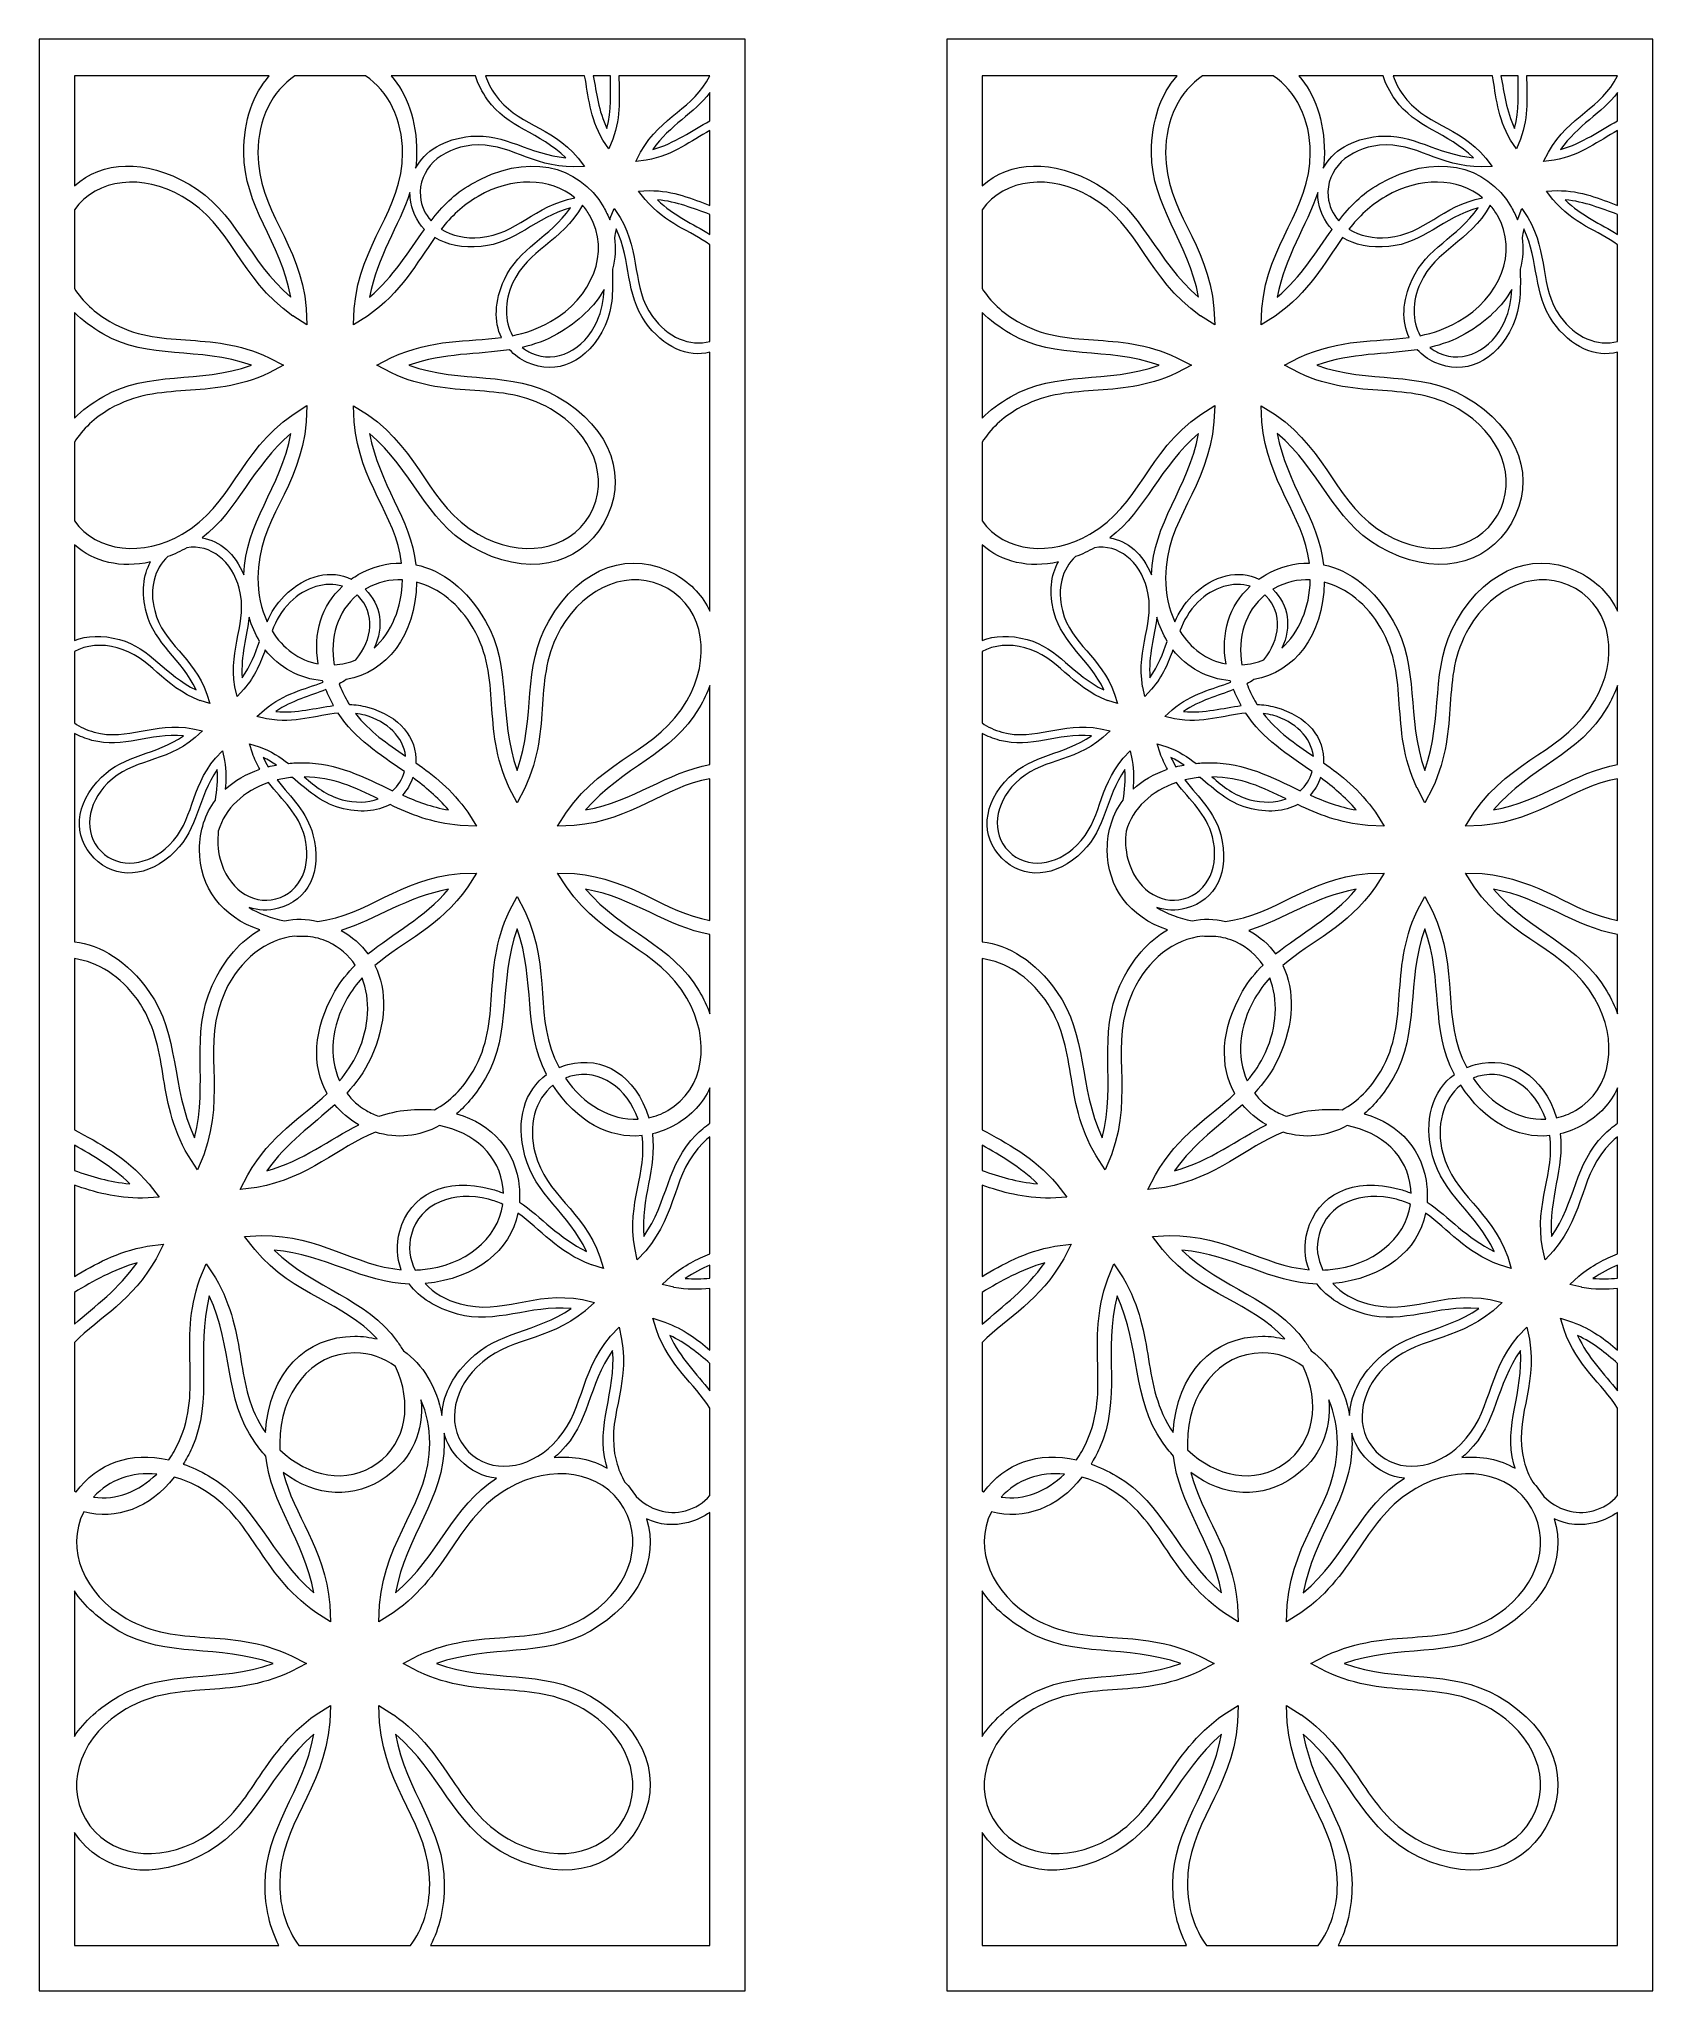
# Model space of a CAD drawing. Header units: centimetres. Extents: x -9.3 to 8.9, y -13.2 to 8.9.
import ezdxf

# ---------------------------------------------------------------- set-up
doc = ezdxf.new("R2010")
doc.units = ezdxf.units.CM
doc.header["$MEASUREMENT"] = 0
doc.layers.add('layer 1', color=7, linetype='Continuous')

msp = doc.modelspace()

# ---------------------------------------------------------------- linework, layer by layer
at = {"layer": 'layer 1', "color": 177, "lineweight": 9}
for points, knots in [([(-9.3487, 8.86836), (-9.3487, 8.86836), (-1.3487, 8.86836), (-1.3487, 8.86836), (-1.3487, 8.86836), (-1.3487, 8.86836), (-1.3487, -13.24748), (-1.3487, -13.24748), (-1.3487, -13.24748), (-1.3487, -13.24748), (-9.3487, -13.24748), (-9.3487, -13.24748), (-9.3487, -13.24748), (-9.3487, -13.24748), (-9.3487, 8.86836), (-9.3487, 8.86836)], [0, 0, 0, 0, 0.2, 0.2, 0.2, 0.2, 0.4, 0.4, 0.4, 0.4, 0.6, 0.6, 0.6, 0.6, 1, 1, 1, 1]), ([(-8.9487, 8.44996), (-8.9487, 8.44996), (-6.74007, 8.44996), (-6.74007, 8.44996), (-6.74007, 8.44996), (-6.92154, 8.24763), (-7.02946, 7.95016), (-7.02944, 7.58044), (-7.02944, 7.58044), (-7.02948, 6.97544), (-6.61154, 6.57383), (-6.49636, 5.94453), (-6.49636, 5.94453), (-6.98369, 6.35875), (-7.12257, 6.92173), (-7.64666, 7.22417), (-7.64666, 7.22417), (-8.14979, 7.51465), (-8.6317, 7.48514), (-8.9487, 7.20654), (-8.9487, 7.20654), (-8.9487, 7.20654), (-8.9487, 8.44996), (-8.9487, 8.44996)], [0, 0, 0, 0, 0.14285714, 0.14285714, 0.14285714, 0.14285714, 0.28571429, 0.28571429, 0.28571429, 0.28571429, 0.42857143, 0.42857143, 0.42857143, 0.42857143, 0.57142857, 0.57142857, 0.57142857, 0.57142857, 0.71428571, 0.71428571, 0.71428571, 0.71428571, 1, 1, 1, 1]), ([(-6.45043, 8.44996), (-6.45043, 8.44996), (-5.65018, 8.44996), (-5.65018, 8.44996), (-5.65018, 8.44996), (-5.39256, 8.28326), (-5.23079, 7.95643), (-5.23087, 7.58056), (-5.23087, 7.58056), (-5.23076, 6.91656), (-5.71159, 6.57622), (-5.77904, 5.81511), (-5.77904, 5.81511), (-5.77904, 5.81511), (-5.77888, 5.81511), (-5.77888, 5.81511), (-5.77888, 5.81511), (-5.77888, 5.81511), (-5.78674, 5.62965), (-5.78674, 5.62965), (-5.78674, 5.62965), (-5.78674, 5.62965), (-5.62879, 5.72835), (-5.62879, 5.72835), (-5.62879, 5.72835), (-5.24152, 6.00033), (-5.07316, 6.32885), (-4.86453, 6.61844), (-4.86453, 6.61844), (-4.72919, 6.53645), (-4.55059, 6.49798), (-4.34049, 6.51765), (-4.34049, 6.51765), (-3.95482, 6.55368), (-3.72357, 6.84423), (-3.3293, 6.95503), (-3.3293, 6.95503), (-3.56433, 6.61967), (-3.91496, 6.49756), (-4.07663, 6.14552), (-4.07663, 6.14552), (-4.1909, 5.89653), (-4.19525, 5.66521), (-4.11113, 5.48651), (-4.11113, 5.48651), (-4.4947, 5.43482), (-4.88942, 5.47556), (-5.35535, 5.25966), (-5.35535, 5.25966), (-5.35535, 5.25966), (-5.52193, 5.17136), (-5.52193, 5.17136), (-5.52193, 5.17136), (-5.52193, 5.17136), (-5.35738, 5.08521), (-5.35738, 5.08521), (-5.35738, 5.08521), (-5.35738, 5.08521), (-5.35754, 5.08506), (-5.35754, 5.08506), (-5.35754, 5.08506), (-4.66463, 4.76318), (-4.1296, 5.00943), (-3.55469, 4.67747), (-3.55469, 4.67747), (-3.08265, 4.4048), (-2.86984, 3.88927), (-3.10951, 3.47417), (-3.10951, 3.47417), (-3.34923, 3.0588), (-3.90225, 2.98541), (-4.37411, 3.25786), (-4.37411, 3.25786), (-4.9485, 3.58944), (-5.00338, 4.17528), (-5.62693, 4.6142), (-5.62693, 4.6142), (-5.62693, 4.6142), (-5.62697, 4.61401), (-5.62697, 4.61401), (-5.62697, 4.61401), (-5.62697, 4.61401), (-5.78697, 4.71411), (-5.78697, 4.71411), (-5.78697, 4.71411), (-5.78697, 4.71411), (-5.77922, 4.52975), (-5.77922, 4.52975), (-5.77922, 4.52975), (-5.71792, 3.83459), (-5.3119, 3.49022), (-5.24129, 2.93052), (-5.24129, 2.93052), (-5.40717, 2.93407), (-5.57405, 2.89071), (-5.73189, 2.79961), (-5.73189, 2.79961), (-5.7596, 2.7836), (-5.78616, 2.7666), (-5.81159, 2.74868), (-5.81159, 2.74868), (-6.03916, 2.86015), (-6.32363, 2.80241), (-6.57163, 2.55649), (-6.57163, 2.55649), (-6.66009, 2.46878), (-6.71778, 2.37028), (-6.76414, 2.26599), (-6.76414, 2.26599), (-6.83203, 2.41204), (-6.86972, 2.58195), (-6.86971, 2.7633), (-6.86971, 2.7633), (-6.86975, 3.42766), (-6.38827, 3.76805), (-6.32132, 4.53049), (-6.32132, 4.53049), (-6.32132, 4.53049), (-6.32128, 4.53049), (-6.32128, 4.53049), (-6.32128, 4.53049), (-6.32128, 4.53049), (-6.31342, 4.71483), (-6.31342, 4.71483), (-6.31342, 4.71483), (-6.31342, 4.71483), (-6.47112, 4.61602), (-6.47112, 4.61602), (-6.47112, 4.61602), (-7.09716, 4.17679), (-7.15125, 3.58986), (-7.72636, 3.25782), (-7.72636, 3.25782), (-8.17257, 3.00037), (-8.69071, 3.0519), (-8.9487, 3.40887), (-8.9487, 3.40887), (-8.9487, 3.40887), (-8.9487, 4.30012), (-8.9487, 4.30012), (-8.9487, 4.30012), (-8.85492, 4.44701), (-8.7176, 4.57831), (-8.54591, 4.67747), (-8.54591, 4.67747), (-7.97082, 5.00943), (-7.43564, 4.76311), (-6.74259, 5.08519), (-6.74259, 5.08519), (-6.74259, 5.08519), (-6.74259, 5.08521), (-6.74259, 5.08521), (-6.74259, 5.08521), (-6.74259, 5.08521), (-6.5779, 5.17136), (-6.5779, 5.17136), (-6.5779, 5.17136), (-6.5779, 5.17136), (-6.74119, 5.25805), (-6.74119, 5.25805), (-6.74119, 5.25805), (-6.74119, 5.25805), (-6.74119, 5.25801), (-6.74119, 5.25801), (-6.74119, 5.25801), (-7.43508, 5.58099), (-7.97055, 5.33431), (-8.54591, 5.66639), (-8.54591, 5.66639), (-8.7176, 5.76555), (-8.85492, 5.89685), (-8.9487, 6.04374), (-8.9487, 6.04374), (-8.9487, 6.04374), (-8.9487, 6.93498), (-8.9487, 6.93498), (-8.9487, 6.93498), (-8.69071, 7.29202), (-8.17257, 7.34349), (-7.72636, 7.086), (-7.72636, 7.086), (-7.15218, 6.75442), (-7.09722, 6.16896), (-6.47393, 5.73002), (-6.47393, 5.73002), (-6.47393, 5.73002), (-6.47369, 5.73038), (-6.47369, 5.73038), (-6.47369, 5.73038), (-6.47369, 5.73038), (-6.31361, 5.63027), (-6.31361, 5.63027), (-6.31361, 5.63027), (-6.31361, 5.63027), (-6.32155, 5.81576), (-6.32155, 5.81576), (-6.32155, 5.81576), (-6.38937, 6.57649), (-6.86971, 6.91678), (-6.86975, 7.58056), (-6.86975, 7.58056), (-6.86975, 7.95643), (-6.70802, 8.28326), (-6.45043, 8.44996)], [0, 0, 0, 0, 0.01923077, 0.01923077, 0.01923077, 0.01923077, 0.03846154, 0.03846154, 0.03846154, 0.03846154, 0.05769231, 0.05769231, 0.05769231, 0.05769231, 0.07692308, 0.07692308, 0.07692308, 0.07692308, 0.09615385, 0.09615385, 0.09615385, 0.09615385, 0.11538462, 0.11538462, 0.11538462, 0.11538462, 0.13461538, 0.13461538, 0.13461538, 0.13461538, 0.15384615, 0.15384615, 0.15384615, 0.15384615, 0.17307692, 0.17307692, 0.17307692, 0.17307692, 0.19230769, 0.19230769, 0.19230769, 0.19230769, 0.21153846, 0.21153846, 0.21153846, 0.21153846, 0.23076923, 0.23076923, 0.23076923, 0.23076923, 0.25, 0.25, 0.25, 0.25, 0.26923077, 0.26923077, 0.26923077, 0.26923077, 0.28846154, 0.28846154, 0.28846154, 0.28846154, 0.30769231, 0.30769231, 0.30769231, 0.30769231, 0.32692308, 0.32692308, 0.32692308, 0.32692308, 0.34615385, 0.34615385, 0.34615385, 0.34615385, 0.36538462, 0.36538462, 0.36538462, 0.36538462, 0.38461538, 0.38461538, 0.38461538, 0.38461538, 0.40384615, 0.40384615, 0.40384615, 0.40384615, 0.42307692, 0.42307692, 0.42307692, 0.42307692, 0.44230769, 0.44230769, 0.44230769, 0.44230769, 0.46153846, 0.46153846, 0.46153846, 0.46153846, 0.48076923, 0.48076923, 0.48076923, 0.48076923, 0.5, 0.5, 0.5, 0.5, 0.51923077, 0.51923077, 0.51923077, 0.51923077, 0.53846154, 0.53846154, 0.53846154, 0.53846154, 0.55769231, 0.55769231, 0.55769231, 0.55769231, 0.57692308, 0.57692308, 0.57692308, 0.57692308, 0.59615385, 0.59615385, 0.59615385, 0.59615385, 0.61538462, 0.61538462, 0.61538462, 0.61538462, 0.63461538, 0.63461538, 0.63461538, 0.63461538, 0.65384615, 0.65384615, 0.65384615, 0.65384615, 0.67307692, 0.67307692, 0.67307692, 0.67307692, 0.69230769, 0.69230769, 0.69230769, 0.69230769, 0.71153846, 0.71153846, 0.71153846, 0.71153846, 0.73076923, 0.73076923, 0.73076923, 0.73076923, 0.75, 0.75, 0.75, 0.75, 0.76923077, 0.76923077, 0.76923077, 0.76923077, 0.78846154, 0.78846154, 0.78846154, 0.78846154, 0.80769231, 0.80769231, 0.80769231, 0.80769231, 0.82692308, 0.82692308, 0.82692308, 0.82692308, 0.84615385, 0.84615385, 0.84615385, 0.84615385, 0.86538462, 0.86538462, 0.86538462, 0.86538462, 0.88461538, 0.88461538, 0.88461538, 0.88461538, 0.90384615, 0.90384615, 0.90384615, 0.90384615, 0.92307692, 0.92307692, 0.92307692, 0.92307692, 0.94230769, 0.94230769, 0.94230769, 0.94230769, 0.96153846, 0.96153846, 0.96153846, 0.96153846, 1, 1, 1, 1]), ([(-5.36055, 8.44996), (-5.36055, 8.44996), (-4.4052, 8.44996), (-4.4052, 8.44996), (-4.4052, 8.44996), (-4.37655, 8.36141), (-4.33077, 8.27084), (-4.26689, 8.18077), (-4.26689, 8.18077), (-4.04281, 7.86474), (-3.67561, 7.80975), (-3.38254, 7.52378), (-3.38254, 7.52378), (-3.79044, 7.55958), (-4.07153, 7.80219), (-4.45723, 7.7661), (-4.45723, 7.7661), (-4.76408, 7.73745), (-4.98198, 7.59944), (-5.08314, 7.40343), (-5.08314, 7.40343), (-5.07539, 7.46067), (-5.07109, 7.51951), (-5.07109, 7.58044), (-5.07109, 7.58044), (-5.07109, 7.95016), (-5.17905, 8.24763), (-5.36055, 8.44996)], [0, 0, 0, 0, 0.125, 0.125, 0.125, 0.125, 0.25, 0.25, 0.25, 0.25, 0.375, 0.375, 0.375, 0.375, 0.5, 0.5, 0.5, 0.5, 0.625, 0.625, 0.625, 0.625, 0.75, 0.75, 0.75, 0.75, 1, 1, 1, 1]), ([(-4.2899, 8.44996), (-4.2899, 8.44996), (-3.16809, 8.44996), (-3.16809, 8.44996), (-3.16809, 8.44996), (-3.1231, 8.22436), (-3.11408, 7.98682), (-2.96083, 7.72337), (-2.96083, 7.72337), (-2.96083, 7.72337), (-2.96059, 7.72355), (-2.96059, 7.72355), (-2.96059, 7.72355), (-2.96059, 7.72355), (-2.89419, 7.62247), (-2.89419, 7.62247), (-2.89419, 7.62247), (-2.89419, 7.62247), (-2.84915, 7.73259), (-2.84915, 7.73259), (-2.84915, 7.73259), (-2.75223, 8.00536), (-2.7788, 8.23107), (-2.77981, 8.44996), (-2.77981, 8.44996), (-2.77981, 8.44996), (-1.75172, 8.44996), (-1.75172, 8.44996), (-1.75172, 8.44996), (-1.93218, 8.07941), (-2.295, 8.0054), (-2.53379, 7.58726), (-2.53379, 7.58726), (-2.53379, 7.58726), (-2.53366, 7.58718), (-2.53366, 7.58718), (-2.53366, 7.58718), (-2.53366, 7.58718), (-2.5878, 7.48132), (-2.5878, 7.48132), (-2.5878, 7.48132), (-2.5878, 7.48132), (-2.46946, 7.49664), (-2.46946, 7.49664), (-2.46946, 7.49664), (-2.1524, 7.55495), (-1.96248, 7.71671), (-1.7487, 7.83159), (-1.7487, 7.83159), (-1.7487, 7.83159), (-1.7487, 6.98335), (-1.7487, 6.98335), (-1.7487, 6.98335), (-1.95067, 7.05616), (-2.15228, 7.1519), (-2.43557, 7.15096), (-2.43557, 7.15096), (-2.43557, 7.15096), (-2.55611, 7.14394), (-2.55611, 7.14394), (-2.55611, 7.14394), (-2.55611, 7.14394), (-2.48334, 7.04994), (-2.48334, 7.04994), (-2.48334, 7.04994), (-2.48334, 7.04994), (-2.48346, 7.04983), (-2.48346, 7.04983), (-2.48346, 7.04983), (-2.24536, 6.77031), (-1.97349, 6.70073), (-1.7487, 6.53675), (-1.7487, 6.53675), (-1.7487, 6.53675), (-1.7487, 5.44283), (-1.7487, 5.44283), (-1.7487, 5.44283), (-1.97468, 5.37807), (-2.23385, 5.49054), (-2.3993, 5.7239), (-2.3993, 5.7239), (-2.64495, 6.07032), (-2.52048, 6.42585), (-2.76608, 6.84784), (-2.76608, 6.84784), (-2.76608, 6.84784), (-2.76608, 6.84773), (-2.76608, 6.84773), (-2.76608, 6.84773), (-2.76608, 6.84773), (-2.83247, 6.94877), (-2.83247, 6.94877), (-2.83247, 6.94877), (-2.83247, 6.94877), (-2.87719, 6.83942), (-2.87719, 6.83942), (-2.87719, 6.83942), (-2.87962, 6.83259), (-2.88197, 6.82579), (-2.88425, 6.81901), (-2.88425, 6.81901), (-2.90278, 6.86681), (-2.92546, 6.91409), (-2.95229, 6.96057), (-2.95229, 6.96057), (-3.23597, 7.45205), (-3.82863, 7.58519), (-4.45414, 7.22417), (-4.45414, 7.22417), (-4.64474, 7.11414), (-4.78437, 6.96958), (-4.90838, 6.81025), (-4.90838, 6.81025), (-4.97506, 6.88419), (-5.0182, 6.97664), (-5.02818, 7.08306), (-5.02818, 7.08306), (-5.05673, 7.38867), (-4.79519, 7.63182), (-4.44772, 7.66428), (-4.44772, 7.66428), (-4.02436, 7.70393), (-3.77874, 7.41761), (-3.28935, 7.41996), (-3.28935, 7.41996), (-3.28935, 7.41996), (-3.28935, 7.41996), (-3.28935, 7.41996), (-3.28935, 7.41996), (-3.28935, 7.41996), (-3.17054, 7.42605), (-3.17054, 7.42605), (-3.17054, 7.42605), (-3.17054, 7.42605), (-3.24244, 7.52011), (-3.24244, 7.52011), (-3.24244, 7.52011), (-3.24244, 7.52011), (-3.24244, 7.52011), (-3.24244, 7.52011), (-3.24244, 7.52011), (-3.55983, 7.89351), (-3.93739, 7.89292), (-4.1834, 8.23992), (-4.1834, 8.23992), (-4.23099, 8.30702), (-4.26658, 8.37813), (-4.2899, 8.44996)], [0, 0, 0, 0, 0.02631579, 0.02631579, 0.02631579, 0.02631579, 0.05263158, 0.05263158, 0.05263158, 0.05263158, 0.07894737, 0.07894737, 0.07894737, 0.07894737, 0.10526316, 0.10526316, 0.10526316, 0.10526316, 0.13157895, 0.13157895, 0.13157895, 0.13157895, 0.15789474, 0.15789474, 0.15789474, 0.15789474, 0.18421053, 0.18421053, 0.18421053, 0.18421053, 0.21052632, 0.21052632, 0.21052632, 0.21052632, 0.23684211, 0.23684211, 0.23684211, 0.23684211, 0.26315789, 0.26315789, 0.26315789, 0.26315789, 0.28947368, 0.28947368, 0.28947368, 0.28947368, 0.31578947, 0.31578947, 0.31578947, 0.31578947, 0.34210526, 0.34210526, 0.34210526, 0.34210526, 0.36842105, 0.36842105, 0.36842105, 0.36842105, 0.39473684, 0.39473684, 0.39473684, 0.39473684, 0.42105263, 0.42105263, 0.42105263, 0.42105263, 0.44736842, 0.44736842, 0.44736842, 0.44736842, 0.47368421, 0.47368421, 0.47368421, 0.47368421, 0.5, 0.5, 0.5, 0.5, 0.52631579, 0.52631579, 0.52631579, 0.52631579, 0.55263158, 0.55263158, 0.55263158, 0.55263158, 0.57894737, 0.57894737, 0.57894737, 0.57894737, 0.60526316, 0.60526316, 0.60526316, 0.60526316, 0.63157895, 0.63157895, 0.63157895, 0.63157895, 0.65789474, 0.65789474, 0.65789474, 0.65789474, 0.68421053, 0.68421053, 0.68421053, 0.68421053, 0.71052632, 0.71052632, 0.71052632, 0.71052632, 0.73684211, 0.73684211, 0.73684211, 0.73684211, 0.76315789, 0.76315789, 0.76315789, 0.76315789, 0.78947368, 0.78947368, 0.78947368, 0.78947368, 0.81578947, 0.81578947, 0.81578947, 0.81578947, 0.84210526, 0.84210526, 0.84210526, 0.84210526, 0.86842105, 0.86842105, 0.86842105, 0.86842105, 0.89473684, 0.89473684, 0.89473684, 0.89473684, 0.92105263, 0.92105263, 0.92105263, 0.92105263, 0.94736842, 0.94736842, 0.94736842, 0.94736842, 1, 1, 1, 1]), ([(-3.07031, 8.44996), (-3.07031, 8.44996), (-2.87593, 8.44996), (-2.87593, 8.44996), (-2.87593, 8.44996), (-2.87594, 8.26004), (-2.86305, 8.06432), (-2.91657, 7.85419), (-2.91657, 7.85419), (-3.01105, 8.05701), (-3.03315, 8.2579), (-3.07031, 8.44996)], [0, 0, 0, 0, 0.25, 0.25, 0.25, 0.25, 0.5, 0.5, 0.5, 0.5, 1, 1, 1, 1]), ([(-1.7487, 8.26194), (-1.7487, 8.26194), (-1.7487, 7.94018), (-1.7487, 7.94018), (-1.7487, 7.94018), (-1.95416, 7.83557), (-2.14145, 7.68787), (-2.39741, 7.6159), (-2.39741, 7.6159), (-2.20281, 7.89361), (-1.92892, 8.02506), (-1.7487, 8.26194)], [0, 0, 0, 0, 0.25, 0.25, 0.25, 0.25, 0.5, 0.5, 0.5, 0.5, 1, 1, 1, 1]), ([(-4.79254, 6.71417), (-4.68153, 6.85471), (-4.55303, 6.9827), (-4.37411, 7.08604), (-4.37411, 7.08604), (-3.99238, 7.30642), (-3.55756, 7.30038), (-3.27847, 7.07019), (-3.27847, 7.07019), (-3.74408, 6.97617), (-3.93306, 6.65849), (-4.34999, 6.61946), (-4.34999, 6.61946), (-4.51624, 6.60392), (-4.67206, 6.63946), (-4.79254, 6.71417)], [0, 0, 0, 0, 0.2, 0.2, 0.2, 0.2, 0.4, 0.4, 0.4, 0.4, 0.6, 0.6, 0.6, 0.6, 1, 1, 1, 1]), ([(-4.98226, 6.71159), (-5.16632, 6.45738), (-5.33016, 6.17743), (-5.60412, 5.94453), (-5.60412, 5.94453), (-5.51992, 6.40585), (-5.27274, 6.74481), (-5.14677, 7.13123), (-5.14677, 7.13123), (-5.14667, 7.11179), (-5.14574, 7.09212), (-5.14388, 7.07221), (-5.14388, 7.07221), (-5.13054, 6.92915), (-5.07408, 6.8058), (-4.98226, 6.71159)], [0, 0, 0, 0, 0.2, 0.2, 0.2, 0.2, 0.4, 0.4, 0.4, 0.4, 0.6, 0.6, 0.6, 0.6, 1, 1, 1, 1]), ([(-3.19184, 6.98553), (-3.16146, 6.95045), (-3.13387, 6.91187), (-3.10955, 6.86972), (-3.10955, 6.86972), (-2.86984, 6.45459), (-3.08265, 5.93906), (-3.55469, 5.66639), (-3.55469, 5.66639), (-3.6997, 5.58273), (-3.84219, 5.53584), (-3.98533, 5.50731), (-3.98533, 5.50731), (-4.07765, 5.67137), (-4.07962, 5.89381), (-3.98366, 6.1028), (-3.98366, 6.1028), (-3.80615, 6.48939), (-3.43501, 6.5589), (-3.19244, 6.98459), (-3.19244, 6.98459), (-3.19244, 6.98459), (-3.19236, 6.98452), (-3.19236, 6.98452), (-3.19236, 6.98452), (-3.19236, 6.98452), (-3.19184, 6.98553), (-3.19184, 6.98553)], [0, 0, 0, 0, 0.125, 0.125, 0.125, 0.125, 0.25, 0.25, 0.25, 0.25, 0.375, 0.375, 0.375, 0.375, 0.5, 0.5, 0.5, 0.5, 0.625, 0.625, 0.625, 0.625, 0.75, 0.75, 0.75, 0.75, 1, 1, 1, 1]), ([(-1.7487, 6.88146), (-1.7487, 6.88146), (-1.7487, 6.65374), (-1.7487, 6.65374), (-1.7487, 6.65374), (-1.93972, 6.7761), (-2.15709, 6.86455), (-2.34426, 7.04716), (-2.34426, 7.04716), (-2.12026, 7.02745), (-1.93451, 6.94545), (-1.7487, 6.88146)], [0, 0, 0, 0, 0.25, 0.25, 0.25, 0.25, 0.5, 0.5, 0.5, 0.5, 1, 1, 1, 1]), ([(-1.7487, 5.31951), (-1.7487, 5.31951), (-1.7487, 2.38541), (-1.7487, 2.38541), (-1.7487, 2.38541), (-1.82695, 2.55489), (-1.95785, 2.69722), (-2.13513, 2.79956), (-2.13513, 2.79956), (-2.62933, 3.08488), (-3.21224, 2.9029), (-3.57523, 2.2741), (-3.57523, 2.2741), (-3.87941, 1.74733), (-3.71739, 1.18755), (-3.93346, 0.58171), (-3.93346, 0.58171), (-4.14955, 1.18735), (-3.98748, 1.74737), (-4.29175, 2.27419), (-4.29175, 2.27419), (-4.50099, 2.63659), (-4.78332, 2.85053), (-5.07961, 2.91212), (-5.07961, 2.91212), (-5.13941, 3.43765), (-5.49893, 3.82314), (-5.60412, 4.3994), (-5.60412, 4.3994), (-5.11688, 3.98511), (-4.97787, 3.42213), (-4.45414, 3.11969), (-4.45414, 3.11969), (-3.82863, 2.75867), (-3.23597, 2.89181), (-2.95229, 3.38329), (-2.95229, 3.38329), (-2.66849, 3.87489), (-2.84946, 4.45458), (-3.4749, 4.81562), (-3.4749, 4.81562), (-3.99869, 5.11818), (-4.55591, 4.95692), (-5.15814, 5.17197), (-5.15814, 5.17197), (-4.75971, 5.31422), (-4.38097, 5.29178), (-4.01859, 5.34791), (-4.01859, 5.34791), (-3.96503, 5.28893), (-3.89806, 5.24013), (-3.81902, 5.20387), (-3.81902, 5.20387), (-3.48875, 5.05219), (-3.12992, 5.20209), (-2.93698, 5.62233), (-2.93698, 5.62233), (-2.83978, 5.83395), (-2.85018, 6.04325), (-2.85194, 6.26277), (-2.85194, 6.26277), (-2.82081, 6.37954), (-2.81376, 6.49905), (-2.83097, 6.61756), (-2.83097, 6.61756), (-2.8255, 6.65026), (-2.81871, 6.68329), (-2.8102, 6.71668), (-2.8102, 6.71668), (-2.63736, 6.34549), (-2.70683, 5.98076), (-2.48275, 5.6648), (-2.48275, 5.6648), (-2.27538, 5.37231), (-2.00012, 5.2581), (-1.7487, 5.31951)], [0, 0, 0, 0, 0.05, 0.05, 0.05, 0.05, 0.1, 0.1, 0.1, 0.1, 0.15, 0.15, 0.15, 0.15, 0.2, 0.2, 0.2, 0.2, 0.25, 0.25, 0.25, 0.25, 0.3, 0.3, 0.3, 0.3, 0.35, 0.35, 0.35, 0.35, 0.4, 0.4, 0.4, 0.4, 0.45, 0.45, 0.45, 0.45, 0.5, 0.5, 0.5, 0.5, 0.55, 0.55, 0.55, 0.55, 0.6, 0.6, 0.6, 0.6, 0.65, 0.65, 0.65, 0.65, 0.7, 0.7, 0.7, 0.7, 0.75, 0.75, 0.75, 0.75, 0.8, 0.8, 0.8, 0.8, 0.85, 0.85, 0.85, 0.85, 0.9, 0.9, 0.9, 0.9, 1, 1, 1, 1]), ([(-3.87517, 5.37495), (-3.73953, 5.40572), (-3.60616, 5.45242), (-3.4749, 5.52824), (-3.4749, 5.52824), (-3.23186, 5.66854), (-3.05596, 5.84186), (-2.94835, 6.03019), (-2.94835, 6.03019), (-2.95325, 5.91032), (-2.97215, 5.79081), (-3.0299, 5.66497), (-3.0299, 5.66497), (-3.17545, 5.34775), (-3.49152, 5.18148), (-3.77047, 5.30945), (-3.77047, 5.30945), (-3.80925, 5.32725), (-3.84417, 5.34932), (-3.87517, 5.37495)], [0, 0, 0, 0, 0.16666667, 0.16666667, 0.16666667, 0.16666667, 0.33333333, 0.33333333, 0.33333333, 0.33333333, 0.5, 0.5, 0.5, 0.5, 0.66666667, 0.66666667, 0.66666667, 0.66666667, 1, 1, 1, 1]), ([(-8.9487, 4.57401), (-8.9487, 4.57401), (-8.9487, 5.76986), (-8.9487, 5.76986), (-8.9487, 5.76986), (-8.85914, 5.68216), (-8.75151, 5.60077), (-8.6259, 5.52824), (-8.6259, 5.52824), (-8.10185, 5.22568), (-7.54482, 5.38698), (-6.9425, 5.17197), (-6.9425, 5.17197), (-7.54482, 4.95688), (-8.10185, 5.11818), (-8.6259, 4.81562), (-8.6259, 4.81562), (-8.75151, 4.74309), (-8.85914, 4.66171), (-8.9487, 4.57401)], [0, 0, 0, 0, 0.16666667, 0.16666667, 0.16666667, 0.16666667, 0.33333333, 0.33333333, 0.33333333, 0.33333333, 0.5, 0.5, 0.5, 0.5, 0.66666667, 0.66666667, 0.66666667, 0.66666667, 1, 1, 1, 1]), ([(-7.50264, 3.21605), (-7.09195, 3.53134), (-6.93579, 4.02583), (-6.49636, 4.3994), (-6.49636, 4.3994), (-6.6094, 3.78142), (-7.01438, 3.38301), (-7.029, 2.79605), (-7.029, 2.79605), (-7.12716, 3.03896), (-7.3011, 3.1845), (-7.50264, 3.21605)], [0, 0, 0, 0, 0.25, 0.25, 0.25, 0.25, 0.5, 0.5, 0.5, 0.5, 1, 1, 1, 1]), ([(-8.9487, 1.11891), (-8.9487, 1.11891), (-8.9487, 1.9279), (-8.9487, 1.9279), (-8.9487, 1.9279), (-8.81515, 2.00158), (-8.64031, 2.0198), (-8.46359, 1.97164), (-8.46359, 1.97164), (-8.0768, 1.86626), (-7.95447, 1.53241), (-7.52253, 1.37177), (-7.52253, 1.37177), (-7.52253, 1.37177), (-7.5224, 1.37208), (-7.5224, 1.37208), (-7.5224, 1.37208), (-7.5224, 1.37208), (-7.4134, 1.33817), (-7.4134, 1.33817), (-7.4134, 1.33817), (-7.4134, 1.33817), (-7.44657, 1.44546), (-7.44657, 1.44546), (-7.44657, 1.44546), (-7.60337, 1.87971), (-7.93668, 2.00473), (-8.0389, 2.39275), (-8.0389, 2.39275), (-8.10245, 2.634), (-8.04289, 2.87073), (-7.88863, 3.00356), (-7.88863, 3.00356), (-7.81776, 3.03073), (-7.74598, 3.06425), (-7.6737, 3.1044), (-7.6737, 3.1044), (-7.40765, 3.15093), (-7.16078, 2.94936), (-7.08066, 2.64516), (-7.08066, 2.64516), (-6.9784, 2.25701), (-7.20709, 1.98395), (-7.12937, 1.52853), (-7.12937, 1.52853), (-7.12937, 1.52853), (-7.12923, 1.52858), (-7.12923, 1.52858), (-7.12923, 1.52858), (-7.12923, 1.52858), (-7.10525, 1.41888), (-7.10525, 1.41888), (-7.10525, 1.41888), (-7.10525, 1.41888), (-7.0281, 1.50101), (-7.0281, 1.50101), (-7.0281, 1.50101), (-6.9002, 1.65255), (-6.838, 1.80378), (-6.78609, 1.94938), (-6.78609, 1.94938), (-6.62789, 1.74365), (-6.40203, 1.62023), (-6.13694, 1.59824), (-6.13694, 1.59824), (-6.13516, 1.59286), (-6.13335, 1.58748), (-6.13149, 1.58209), (-6.13149, 1.58209), (-6.34016, 1.50054), (-6.56712, 1.45859), (-6.79608, 1.26914), (-6.79608, 1.26914), (-6.79608, 1.26914), (-6.87988, 1.19175), (-6.87988, 1.19175), (-6.87988, 1.19175), (-6.87988, 1.19175), (-6.77038, 1.16683), (-6.77038, 1.16683), (-6.77038, 1.16683), (-6.77038, 1.16683), (-6.77045, 1.16666), (-6.77045, 1.16666), (-6.77045, 1.16666), (-6.4438, 1.1081), (-6.2099, 1.20841), (-5.96048, 1.23042), (-5.96048, 1.23042), (-5.76803, 0.93445), (-5.48875, 0.76512), (-5.20895, 0.56772), (-5.20895, 0.56772), (-5.23348, 0.4802), (-5.28121, 0.40769), (-5.345, 0.35211), (-5.345, 0.35211), (-5.67253, 0.50391), (-5.97366, 0.66928), (-6.3552, 0.66928), (-6.3552, 0.66928), (-6.41339, 0.66927), (-6.4698, 0.66659), (-6.52434, 0.66138), (-6.52434, 0.66138), (-6.61621, 0.73293), (-6.72078, 0.79981), (-6.85543, 0.84985), (-6.85543, 0.84985), (-6.85543, 0.84985), (-6.85546, 0.84976), (-6.85546, 0.84976), (-6.85546, 0.84976), (-6.85546, 0.84976), (-6.96446, 0.88367), (-6.96446, 0.88367), (-6.96446, 0.88367), (-6.96446, 0.88367), (-6.9315, 0.77708), (-6.9315, 0.77708), (-6.9315, 0.77708), (-6.9072, 0.70959), (-6.87864, 0.64956), (-6.84734, 0.59486), (-6.84734, 0.59486), (-7.00198, 0.54334), (-7.13349, 0.46659), (-7.23863, 0.36969), (-7.23863, 0.36969), (-7.22861, 0.46891), (-7.22811, 0.57524), (-7.24848, 0.69398), (-7.24848, 0.69398), (-7.24848, 0.69398), (-7.24844, 0.69403), (-7.24844, 0.69403), (-7.24844, 0.69403), (-7.24844, 0.69403), (-7.27225, 0.80291), (-7.27225, 0.80291), (-7.27225, 0.80291), (-7.27225, 0.80291), (-7.34926, 0.72091), (-7.34926, 0.72091), (-7.34926, 0.72091), (-7.64761, 0.36776), (-7.58893, 0.01629), (-7.87404, -0.26643), (-7.87404, -0.26643), (-8.10806, -0.49846), (-8.44264, -0.54061), (-8.6467, -0.33481), (-8.6467, -0.33481), (-8.85077, -0.129), (-8.80578, 0.2052), (-8.57176, 0.43723), (-8.57176, 0.43723), (-8.2867, 0.7199), (-7.93585, 0.65835), (-7.58025, 0.9535), (-7.58025, 0.9535), (-7.58025, 0.9535), (-7.58026, 0.9535), (-7.58026, 0.9535), (-7.58026, 0.9535), (-7.58026, 0.9535), (-7.49724, 1.02913), (-7.49724, 1.02913), (-7.49724, 1.02913), (-7.49724, 1.02913), (-7.6061, 1.05467), (-7.6061, 1.05467), (-7.6061, 1.05467), (-7.6061, 1.05467), (-7.60611, 1.05466), (-7.60611, 1.05466), (-7.60611, 1.05466), (-8.06146, 1.13674), (-8.33655, 0.90998), (-8.72411, 1.01557), (-8.72411, 1.01557), (-8.80792, 1.03841), (-8.88379, 1.07391), (-8.9487, 1.11891)], [0, 0, 0, 0, 0.0212766, 0.0212766, 0.0212766, 0.0212766, 0.04255319, 0.04255319, 0.04255319, 0.04255319, 0.06382979, 0.06382979, 0.06382979, 0.06382979, 0.08510638, 0.08510638, 0.08510638, 0.08510638, 0.10638298, 0.10638298, 0.10638298, 0.10638298, 0.12765957, 0.12765957, 0.12765957, 0.12765957, 0.14893617, 0.14893617, 0.14893617, 0.14893617, 0.17021277, 0.17021277, 0.17021277, 0.17021277, 0.19148936, 0.19148936, 0.19148936, 0.19148936, 0.21276596, 0.21276596, 0.21276596, 0.21276596, 0.23404255, 0.23404255, 0.23404255, 0.23404255, 0.25531915, 0.25531915, 0.25531915, 0.25531915, 0.27659574, 0.27659574, 0.27659574, 0.27659574, 0.29787234, 0.29787234, 0.29787234, 0.29787234, 0.31914894, 0.31914894, 0.31914894, 0.31914894, 0.34042553, 0.34042553, 0.34042553, 0.34042553, 0.36170213, 0.36170213, 0.36170213, 0.36170213, 0.38297872, 0.38297872, 0.38297872, 0.38297872, 0.40425532, 0.40425532, 0.40425532, 0.40425532, 0.42553191, 0.42553191, 0.42553191, 0.42553191, 0.44680851, 0.44680851, 0.44680851, 0.44680851, 0.46808511, 0.46808511, 0.46808511, 0.46808511, 0.4893617, 0.4893617, 0.4893617, 0.4893617, 0.5106383, 0.5106383, 0.5106383, 0.5106383, 0.53191489, 0.53191489, 0.53191489, 0.53191489, 0.55319149, 0.55319149, 0.55319149, 0.55319149, 0.57446809, 0.57446809, 0.57446809, 0.57446809, 0.59574468, 0.59574468, 0.59574468, 0.59574468, 0.61702128, 0.61702128, 0.61702128, 0.61702128, 0.63829787, 0.63829787, 0.63829787, 0.63829787, 0.65957447, 0.65957447, 0.65957447, 0.65957447, 0.68085106, 0.68085106, 0.68085106, 0.68085106, 0.70212766, 0.70212766, 0.70212766, 0.70212766, 0.72340426, 0.72340426, 0.72340426, 0.72340426, 0.74468085, 0.74468085, 0.74468085, 0.74468085, 0.76595745, 0.76595745, 0.76595745, 0.76595745, 0.78723404, 0.78723404, 0.78723404, 0.78723404, 0.80851064, 0.80851064, 0.80851064, 0.80851064, 0.82978723, 0.82978723, 0.82978723, 0.82978723, 0.85106383, 0.85106383, 0.85106383, 0.85106383, 0.87234043, 0.87234043, 0.87234043, 0.87234043, 0.89361702, 0.89361702, 0.89361702, 0.89361702, 0.91489362, 0.91489362, 0.91489362, 0.91489362, 0.93617021, 0.93617021, 0.93617021, 0.93617021, 0.95744681, 0.95744681, 0.95744681, 0.95744681, 1, 1, 1, 1]), ([(-8.9487, 2.05347), (-8.9487, 2.05347), (-8.9487, 3.13732), (-8.9487, 3.13732), (-8.9487, 3.13732), (-8.72563, 2.94127), (-8.4209, 2.86857), (-8.08457, 2.94392), (-8.08457, 2.94392), (-8.16987, 2.79493), (-8.19224, 2.59574), (-8.13228, 2.36814), (-8.13228, 2.36814), (-8.03911, 2.01441), (-7.73281, 1.84389), (-7.56865, 1.49379), (-7.56865, 1.49379), (-7.91735, 1.6609), (-8.08525, 1.96865), (-8.43818, 2.06482), (-8.43818, 2.06482), (-8.63351, 2.11806), (-8.80834, 2.11019), (-8.9487, 2.05347)], [0, 0, 0, 0, 0.14285714, 0.14285714, 0.14285714, 0.14285714, 0.28571429, 0.28571429, 0.28571429, 0.28571429, 0.42857143, 0.42857143, 0.42857143, 0.42857143, 0.57142857, 0.57142857, 0.57142857, 0.57142857, 0.71428571, 0.71428571, 0.71428571, 0.71428571, 1, 1, 1, 1]), ([(-1.7487, 0.48773), (-1.7487, 0.48773), (-1.7487, -1.11825), (-1.7487, -1.11825), (-1.7487, -1.11825), (-2.27092, -1.02471), (-2.61657, -0.64826), (-3.28425, -0.58821), (-3.28425, -0.58821), (-3.28425, -0.58821), (-3.47368, -0.58137), (-3.47368, -0.58137), (-3.47368, -0.58137), (-3.47368, -0.58137), (-3.37372, -0.73909), (-3.37372, -0.73909), (-3.37372, -0.73909), (-3.37372, -0.73909), (-3.37393, -0.73915), (-3.37393, -0.73915), (-3.37393, -0.73915), (-2.93241, -1.36773), (-2.34277, -1.4223), (-2.00907, -2.00034), (-2.00907, -2.00034), (-1.73514, -2.47505), (-1.809, -3.03093), (-2.22635, -3.27187), (-2.22635, -3.27187), (-2.29566, -3.3119), (-2.36775, -3.33932), (-2.44104, -3.35515), (-2.44104, -3.35515), (-2.59095, -2.87047), (-2.96162, -2.64665), (-3.35806, -2.75108), (-3.35806, -2.75108), (-3.39287, -2.76025), (-3.42624, -2.77158), (-3.45812, -2.78485), (-3.45812, -2.78485), (-3.75854, -2.22229), (-3.5303, -1.6934), (-3.84521, -1.01371), (-3.84521, -1.01371), (-3.84521, -1.01371), (-3.84533, -1.01385), (-3.84533, -1.01385), (-3.84533, -1.01385), (-3.84533, -1.01385), (-3.93433, -0.84626), (-3.93433, -0.84626), (-3.93433, -0.84626), (-3.93433, -0.84626), (-4.02026, -1.01068), (-4.02026, -1.01068), (-4.02026, -1.01068), (-4.3447, -1.70772), (-4.09689, -2.24607), (-4.43071, -2.82447), (-4.43071, -2.82447), (-4.54362, -3.02005), (-4.69806, -3.17129), (-4.86981, -3.26471), (-4.86981, -3.26471), (-4.96611, -3.25629), (-5.0682, -3.25662), (-5.17556, -3.26666), (-5.17556, -3.26666), (-5.28964, -3.27732), (-5.39515, -3.3021), (-5.49539, -3.33648), (-5.49539, -3.33648), (-5.54471, -3.32058), (-5.59325, -3.29919), (-5.64049, -3.27192), (-5.64049, -3.27192), (-5.73102, -3.21965), (-5.80536, -3.15255), (-5.86353, -3.07471), (-5.86353, -3.07471), (-5.75663, -2.96125), (-5.66247, -2.83477), (-5.59145, -2.68013), (-5.59145, -2.68013), (-5.40857, -2.28164), (-5.40436, -1.9119), (-5.54334, -1.62851), (-5.54334, -1.62851), (-5.21935, -1.35206), (-4.81564, -1.19954), (-4.4919, -0.73751), (-4.4919, -0.73751), (-4.4919, -0.73751), (-4.49187, -0.73753), (-4.49187, -0.73753), (-4.49187, -0.73753), (-4.49187, -0.73753), (-4.39236, -0.58098), (-4.39236, -0.58098), (-4.39236, -0.58098), (-4.39236, -0.58098), (-4.57933, -0.58774), (-4.57933, -0.58774), (-4.57933, -0.58774), (-5.27992, -0.64969), (-5.626, -1.05974), (-6.19092, -1.12925), (-6.19092, -1.12925), (-6.31778, -1.09967), (-6.44505, -1.09731), (-6.56848, -1.12141), (-6.56848, -1.12141), (-6.71741, -1.09594), (-6.85381, -1.04408), (-6.96943, -0.97071), (-6.96943, -0.97071), (-6.8666, -1.00701), (-6.75362, -1.01125), (-6.6379, -0.98077), (-6.6379, -0.98077), (-6.30607, -0.89337), (-6.13417, -0.56883), (-6.24539, -0.14664), (-6.24539, -0.14664), (-6.31315, 0.11061), (-6.49364, 0.27098), (-6.6502, 0.47398), (-6.6502, 0.47398), (-6.59485, 0.48747), (-6.53741, 0.49719), (-6.47837, 0.50287), (-6.47837, 0.50287), (-6.31115, 0.36222), (-6.16212, 0.21735), (-5.93949, 0.15668), (-5.93949, 0.15668), (-5.71691, 0.09602), (-5.52095, 0.11467), (-5.37229, 0.19457), (-5.37229, 0.19457), (-5.14562, 0.08664), (-4.8997, -0.01435), (-4.57985, -0.04275), (-4.57985, -0.04275), (-4.57985, -0.04275), (-4.57984, -0.04274), (-4.57984, -0.04274), (-4.57984, -0.04274), (-4.57984, -0.04274), (-4.39313, -0.05051), (-4.39313, -0.05051), (-4.39313, -0.05051), (-4.39313, -0.05051), (-4.49173, 0.10705), (-4.49173, 0.10705), (-4.49173, 0.10705), (-4.49173, 0.10705), (-4.49175, 0.10702), (-4.49175, 0.10702), (-4.49175, 0.10702), (-4.67267, 0.36502), (-4.8785, 0.52646), (-5.0814, 0.66693), (-5.0814, 0.66693), (-5.06507, 0.94905), (-5.26044, 1.19891), (-5.62818, 1.2991), (-5.62818, 1.2991), (-5.69789, 1.3181), (-5.76557, 1.32629), (-5.83227, 1.32751), (-5.83227, 1.32751), (-5.84094, 1.34133), (-5.8495, 1.35538), (-5.85785, 1.36985), (-5.85785, 1.36985), (-5.89455, 1.43343), (-5.92497, 1.49846), (-5.94919, 1.56399), (-5.94919, 1.56399), (-5.92179, 1.57825), (-5.89491, 1.59373), (-5.86862, 1.61078), (-5.86862, 1.61078), (-5.40904, 1.6944), (-5.08781, 2.09963), (-5.07179, 2.71493), (-5.07179, 2.71493), (-4.82139, 2.6494), (-4.58653, 2.46384), (-4.43061, 2.19392), (-4.43061, 2.19392), (-4.09735, 1.61657), (-4.34382, 1.07917), (-4.02176, 0.38366), (-4.02176, 0.38366), (-4.02176, 0.38366), (-4.02137, 0.38385), (-4.02137, 0.38385), (-4.02137, 0.38385), (-4.02137, 0.38385), (-3.93232, 0.2162), (-3.93232, 0.2162), (-3.93232, 0.2162), (-3.93232, 0.2162), (-3.84598, 0.3817), (-3.84598, 0.3817), (-3.84598, 0.3817), (-3.52261, 1.07818), (-3.76977, 1.61595), (-3.43612, 2.19392), (-3.43612, 2.19392), (-3.16212, 2.66852), (-2.64382, 2.88241), (-2.22643, 2.64144), (-2.22643, 2.64144), (-1.80906, 2.40046), (-1.73502, 1.84459), (-2.00913, 1.37005), (-2.00913, 1.37005), (-2.34283, 0.79184), (-2.93259, 0.73722), (-3.37394, 0.10841), (-3.37394, 0.10841), (-3.37394, 0.10841), (-3.3738, 0.10833), (-3.3738, 0.10833), (-3.3738, 0.10833), (-3.3738, 0.10833), (-3.47388, -0.0492), (-3.47388, -0.0492), (-3.47388, -0.0492), (-3.47388, -0.0492), (-3.28673, -0.04266), (-3.28673, -0.04266), (-3.28673, -0.04266), (-2.61741, 0.01684), (-2.27157, 0.39409), (-1.7487, 0.48773)], [0, 0, 0, 0, 0.01639344, 0.01639344, 0.01639344, 0.01639344, 0.03278689, 0.03278689, 0.03278689, 0.03278689, 0.04918033, 0.04918033, 0.04918033, 0.04918033, 0.06557377, 0.06557377, 0.06557377, 0.06557377, 0.08196721, 0.08196721, 0.08196721, 0.08196721, 0.09836066, 0.09836066, 0.09836066, 0.09836066, 0.1147541, 0.1147541, 0.1147541, 0.1147541, 0.13114754, 0.13114754, 0.13114754, 0.13114754, 0.14754098, 0.14754098, 0.14754098, 0.14754098, 0.16393443, 0.16393443, 0.16393443, 0.16393443, 0.18032787, 0.18032787, 0.18032787, 0.18032787, 0.19672131, 0.19672131, 0.19672131, 0.19672131, 0.21311475, 0.21311475, 0.21311475, 0.21311475, 0.2295082, 0.2295082, 0.2295082, 0.2295082, 0.24590164, 0.24590164, 0.24590164, 0.24590164, 0.26229508, 0.26229508, 0.26229508, 0.26229508, 0.27868852, 0.27868852, 0.27868852, 0.27868852, 0.29508197, 0.29508197, 0.29508197, 0.29508197, 0.31147541, 0.31147541, 0.31147541, 0.31147541, 0.32786885, 0.32786885, 0.32786885, 0.32786885, 0.3442623, 0.3442623, 0.3442623, 0.3442623, 0.36065574, 0.36065574, 0.36065574, 0.36065574, 0.37704918, 0.37704918, 0.37704918, 0.37704918, 0.39344262, 0.39344262, 0.39344262, 0.39344262, 0.40983607, 0.40983607, 0.40983607, 0.40983607, 0.42622951, 0.42622951, 0.42622951, 0.42622951, 0.44262295, 0.44262295, 0.44262295, 0.44262295, 0.45901639, 0.45901639, 0.45901639, 0.45901639, 0.47540984, 0.47540984, 0.47540984, 0.47540984, 0.49180328, 0.49180328, 0.49180328, 0.49180328, 0.50819672, 0.50819672, 0.50819672, 0.50819672, 0.52459016, 0.52459016, 0.52459016, 0.52459016, 0.54098361, 0.54098361, 0.54098361, 0.54098361, 0.55737705, 0.55737705, 0.55737705, 0.55737705, 0.57377049, 0.57377049, 0.57377049, 0.57377049, 0.59016393, 0.59016393, 0.59016393, 0.59016393, 0.60655738, 0.60655738, 0.60655738, 0.60655738, 0.62295082, 0.62295082, 0.62295082, 0.62295082, 0.63934426, 0.63934426, 0.63934426, 0.63934426, 0.6557377, 0.6557377, 0.6557377, 0.6557377, 0.67213115, 0.67213115, 0.67213115, 0.67213115, 0.68852459, 0.68852459, 0.68852459, 0.68852459, 0.70491803, 0.70491803, 0.70491803, 0.70491803, 0.72131148, 0.72131148, 0.72131148, 0.72131148, 0.73770492, 0.73770492, 0.73770492, 0.73770492, 0.75409836, 0.75409836, 0.75409836, 0.75409836, 0.7704918, 0.7704918, 0.7704918, 0.7704918, 0.78688525, 0.78688525, 0.78688525, 0.78688525, 0.80327869, 0.80327869, 0.80327869, 0.80327869, 0.81967213, 0.81967213, 0.81967213, 0.81967213, 0.83606557, 0.83606557, 0.83606557, 0.83606557, 0.85245902, 0.85245902, 0.85245902, 0.85245902, 0.86885246, 0.86885246, 0.86885246, 0.86885246, 0.8852459, 0.8852459, 0.8852459, 0.8852459, 0.90163934, 0.90163934, 0.90163934, 0.90163934, 0.91803279, 0.91803279, 0.91803279, 0.91803279, 0.93442623, 0.93442623, 0.93442623, 0.93442623, 0.95081967, 0.95081967, 0.95081967, 0.95081967, 0.96721311, 0.96721311, 0.96721311, 0.96721311, 1, 1, 1, 1]), ([(-5.91223, 2.66742), (-6.14615, 2.45116), (-6.24664, 2.13881), (-6.18521, 1.78837), (-6.18521, 1.78837), (-6.40559, 1.82861), (-6.58797, 1.96678), (-6.70892, 2.16316), (-6.70892, 2.16316), (-6.66296, 2.2781), (-6.60504, 2.38736), (-6.50363, 2.48793), (-6.50363, 2.48793), (-6.33035, 2.65973), (-6.10197, 2.72739), (-5.91223, 2.66742)], [0, 0, 0, 0, 0.2, 0.2, 0.2, 0.2, 0.4, 0.4, 0.4, 0.4, 0.6, 0.6, 0.6, 0.6, 1, 1, 1, 1]), ([(-5.23099, 2.74005), (-5.23663, 2.42346), (-5.35736, 2.14371), (-5.55308, 1.96826), (-5.55308, 1.96826), (-5.43717, 2.20823), (-5.47517, 2.4543), (-5.65299, 2.63363), (-5.65299, 2.63363), (-5.65299, 2.63363), (-5.65321, 2.63385), (-5.65321, 2.63385), (-5.65321, 2.63385), (-5.64901, 2.63638), (-5.6448, 2.63888), (-5.64053, 2.64135), (-5.64053, 2.64135), (-5.51031, 2.71654), (-5.37032, 2.74746), (-5.23099, 2.74005)], [0, 0, 0, 0, 0.16666667, 0.16666667, 0.16666667, 0.16666667, 0.33333333, 0.33333333, 0.33333333, 0.33333333, 0.5, 0.5, 0.5, 0.5, 0.66666667, 0.66666667, 0.66666667, 0.66666667, 1, 1, 1, 1]), ([(-5.75824, 1.83605), (-5.83484, 1.8029), (-5.91785, 1.78261), (-6.00598, 1.77752), (-6.00598, 1.77752), (-6.05661, 2.08638), (-5.96902, 2.38349), (-5.74441, 2.56927), (-5.74441, 2.56927), (-5.73988, 2.56505), (-5.73538, 2.56076), (-5.73097, 2.55631), (-5.73097, 2.55631), (-5.54163, 2.36536), (-5.56673, 2.0639), (-5.75824, 1.83605)], [0, 0, 0, 0, 0.2, 0.2, 0.2, 0.2, 0.4, 0.4, 0.4, 0.4, 0.6, 0.6, 0.6, 0.6, 1, 1, 1, 1]), ([(-6.96921, 2.31775), (-6.93954, 2.21683), (-6.89949, 2.12514), (-6.85031, 2.04354), (-6.85031, 2.04354), (-6.90014, 1.90653), (-6.95317, 1.76586), (-7.04703, 1.6312), (-7.04703, 1.6312), (-7.06645, 1.88389), (-6.99472, 2.09954), (-6.96921, 2.31775)], [0, 0, 0, 0, 0.25, 0.25, 0.25, 0.25, 0.5, 0.5, 0.5, 0.5, 1, 1, 1, 1]), ([(-6.09945, 1.49725), (-6.07486, 1.43747), (-6.04576, 1.3771), (-6.01202, 1.31637), (-6.01202, 1.31637), (-6.21967, 1.2899), (-6.42705, 1.22765), (-6.66724, 1.24815), (-6.66724, 1.24815), (-6.48058, 1.37594), (-6.28316, 1.42607), (-6.09945, 1.49725)], [0, 0, 0, 0, 0.25, 0.25, 0.25, 0.25, 0.5, 0.5, 0.5, 0.5, 1, 1, 1, 1]), ([(-1.7487, 1.5451), (-1.7487, 1.5451), (-1.7487, 0.64793), (-1.7487, 0.64793), (-1.7487, 0.64793), (-2.23358, 0.56105), (-2.60968, 0.23323), (-3.15657, 0.13317), (-3.15657, 0.13317), (-2.74021, 0.62337), (-2.17421, 0.76284), (-1.87007, 1.28962), (-1.87007, 1.28962), (-1.82041, 1.37564), (-1.78011, 1.46103), (-1.7487, 1.5451)], [0, 0, 0, 0, 0.2, 0.2, 0.2, 0.2, 0.4, 0.4, 0.4, 0.4, 0.6, 0.6, 0.6, 0.6, 1, 1, 1, 1]), ([(-5.19563, 0.74461), (-5.40396, 0.88489), (-5.60351, 1.01789), (-5.76332, 1.22783), (-5.76332, 1.22783), (-5.72761, 1.22325), (-5.69112, 1.21617), (-5.65356, 1.20594), (-5.65356, 1.20594), (-5.40258, 1.13753), (-5.22278, 0.9557), (-5.19563, 0.74461)], [0, 0, 0, 0, 0.25, 0.25, 0.25, 0.25, 0.5, 0.5, 0.5, 0.5, 1, 1, 1, 1]), ([(-8.9487, -1.35875), (-8.9487, -1.35875), (-8.9487, 0.99934), (-8.9487, 0.99934), (-8.9487, 0.99934), (-8.88936, 0.96836), (-8.82287, 0.94239), (-8.74949, 0.9224), (-8.74949, 0.9224), (-8.39656, 0.82622), (-8.09573, 1.00625), (-7.71045, 0.97336), (-7.71045, 0.97336), (-8.02953, 0.75493), (-8.38001, 0.76338), (-8.63976, 0.50582), (-8.63976, 0.50582), (-8.94979, 0.19842), (-8.9663, -0.16846), (-8.72468, -0.41213), (-8.72468, -0.41213), (-8.48307, -0.6558), (-8.11606, -0.6424), (-7.80604, -0.33499), (-7.80604, -0.33499), (-7.54629, -0.07744), (-7.55178, 0.27312), (-7.33066, 0.59034), (-7.33066, 0.59034), (-7.32127, 0.46822), (-7.33318, 0.35476), (-7.35087, 0.24547), (-7.35087, 0.24547), (-7.46736, 0.08944), (-7.53014, -0.10192), (-7.53022, -0.31519), (-7.53022, -0.31519), (-7.53015, -0.74239), (-7.27842, -1.08172), (-6.84726, -1.2253), (-6.84726, -1.2253), (-7.06167, -1.34639), (-7.2511, -1.55793), (-7.3877, -1.85552), (-7.3877, -1.85552), (-7.64239, -2.4104), (-7.42824, -2.95488), (-7.58757, -3.58039), (-7.58757, -3.58039), (-7.86012, -2.99534), (-7.75042, -2.4205), (-8.10363, -1.92252), (-8.10363, -1.92252), (-8.3461, -1.58049), (-8.64748, -1.39315), (-8.9487, -1.35875)], [0, 0, 0, 0, 0.06666667, 0.06666667, 0.06666667, 0.06666667, 0.13333333, 0.13333333, 0.13333333, 0.13333333, 0.2, 0.2, 0.2, 0.2, 0.26666667, 0.26666667, 0.26666667, 0.26666667, 0.33333333, 0.33333333, 0.33333333, 0.33333333, 0.4, 0.4, 0.4, 0.4, 0.46666667, 0.46666667, 0.46666667, 0.46666667, 0.53333333, 0.53333333, 0.53333333, 0.53333333, 0.6, 0.6, 0.6, 0.6, 0.66666667, 0.66666667, 0.66666667, 0.66666667, 0.73333333, 0.73333333, 0.73333333, 0.73333333, 0.8, 0.8, 0.8, 0.8, 0.86666667, 0.86666667, 0.86666667, 0.86666667, 1, 1, 1, 1]), ([(-6.66052, 0.64248), (-6.69199, 0.63669), (-6.72272, 0.63002), (-6.75271, 0.62244), (-6.75271, 0.62244), (-6.77279, 0.65582), (-6.79172, 0.69077), (-6.80905, 0.72773), (-6.80905, 0.72773), (-6.75575, 0.70219), (-6.70668, 0.67333), (-6.66052, 0.64248)], [0, 0, 0, 0, 0.25, 0.25, 0.25, 0.25, 0.5, 0.5, 0.5, 0.5, 1, 1, 1, 1]), ([(-7.31781, -0.10594), (-7.24229, 0.15212), (-7.02848, 0.35004), (-6.74754, 0.44561), (-6.74754, 0.44561), (-6.59063, 0.23963), (-6.40946, 0.09705), (-6.33877, -0.17124), (-6.33877, -0.17124), (-6.25483, -0.48993), (-6.38562, -0.80075), (-6.66588, -0.87458), (-6.66588, -0.87458), (-6.94615, -0.9484), (-7.21308, -0.74234), (-7.29701, -0.42366), (-7.29701, -0.42366), (-7.32684, -0.31042), (-7.32849, -0.20698), (-7.31781, -0.10594)], [0, 0, 0, 0, 0.16666667, 0.16666667, 0.16666667, 0.16666667, 0.33333333, 0.33333333, 0.33333333, 0.33333333, 0.5, 0.5, 0.5, 0.5, 0.66666667, 0.66666667, 0.66666667, 0.66666667, 1, 1, 1, 1]), ([(-6.34438, 0.50866), (-6.01637, 0.5061), (-5.76672, 0.38684), (-5.50532, 0.25909), (-5.50532, 0.25909), (-5.62589, 0.21549), (-5.76936, 0.21042), (-5.91409, 0.24986), (-5.91409, 0.24986), (-6.09615, 0.29947), (-6.21963, 0.3997), (-6.34438, 0.50866)], [0, 0, 0, 0, 0.25, 0.25, 0.25, 0.25, 0.5, 0.5, 0.5, 0.5, 1, 1, 1, 1]), ([(-5.11509, 0.50015), (-4.97409, 0.39616), (-4.83542, 0.28057), (-4.71029, 0.1333), (-4.71029, 0.1333), (-4.90149, 0.16821), (-5.07178, 0.231), (-5.23317, 0.3016), (-5.23317, 0.3016), (-5.18174, 0.35689), (-5.14173, 0.42365), (-5.11509, 0.50015)], [0, 0, 0, 0, 0.25, 0.25, 0.25, 0.25, 0.5, 0.5, 0.5, 0.5, 1, 1, 1, 1]), ([(-5.92731, -1.23129), (-5.52871, -1.10732), (-5.18342, -0.85025), (-4.71021, -0.76366), (-4.71021, -0.76366), (-4.98863, -1.0912), (-5.33366, -1.26221), (-5.62271, -1.49682), (-5.62271, -1.49682), (-5.70066, -1.38982), (-5.80308, -1.29987), (-5.92731, -1.23129)], [0, 0, 0, 0, 0.25, 0.25, 0.25, 0.25, 0.5, 0.5, 0.5, 0.5, 1, 1, 1, 1]), ([(-1.7487, -1.27835), (-1.7487, -1.27835), (-1.7487, -2.17576), (-1.7487, -2.17576), (-1.7487, -2.17576), (-1.78013, -2.09165), (-1.82045, -2.00622), (-1.87014, -1.92016), (-1.87014, -1.92016), (-2.17411, -1.39341), (-2.74036, -1.25369), (-3.15662, -0.76371), (-3.15662, -0.76371), (-2.60977, -0.8636), (-2.23363, -1.19148), (-1.7487, -1.27835)], [0, 0, 0, 0, 0.2, 0.2, 0.2, 0.2, 0.4, 0.4, 0.4, 0.4, 0.6, 0.6, 0.6, 0.6, 1, 1, 1, 1]), ([(-8.9487, -7.58404), (-8.9487, -7.58404), (-8.9487, -5.89851), (-8.9487, -5.89851), (-8.9487, -5.89851), (-8.65671, -5.61517), (-8.28994, -5.42054), (-8.02238, -4.95101), (-8.02238, -4.95101), (-8.02238, -4.95101), (-8.02226, -4.95112), (-8.02226, -4.95112), (-8.02226, -4.95112), (-8.02226, -4.95112), (-7.93757, -4.78542), (-7.93757, -4.78542), (-7.93757, -4.78542), (-7.93757, -4.78542), (-8.12376, -4.80948), (-8.12376, -4.80948), (-8.12376, -4.80948), (-8.46788, -4.87262), (-8.71699, -5.01302), (-8.9487, -5.1535), (-8.9487, -5.1535), (-8.9487, -5.1535), (-8.9487, -4.11649), (-8.9487, -4.11649), (-8.9487, -4.11649), (-8.72341, -4.19706), (-8.47911, -4.26626), (-8.17513, -4.2648), (-8.17513, -4.2648), (-8.17513, -4.2648), (-8.17513, -4.2648), (-8.17513, -4.2648), (-8.17513, -4.2648), (-8.17513, -4.2648), (-7.98786, -4.2552), (-7.98786, -4.2552), (-7.98786, -4.2552), (-7.98786, -4.2552), (-8.10119, -4.10695), (-8.10119, -4.10695), (-8.10119, -4.10695), (-8.10119, -4.10695), (-8.10119, -4.10695), (-8.10119, -4.10695), (-8.10119, -4.10695), (-8.3719, -3.78848), (-8.67035, -3.6426), (-8.9487, -3.48911), (-8.9487, -3.48911), (-8.9487, -3.48911), (-8.9487, -1.55126), (-8.9487, -1.55126), (-8.9487, -1.55126), (-8.68409, -1.58677), (-8.4218, -1.75241), (-8.23516, -2.01559), (-8.23516, -2.01559), (-7.84798, -2.56147), (-8.04412, -3.12168), (-7.65733, -3.78658), (-7.65733, -3.78658), (-7.65733, -3.78658), (-7.65695, -3.7863), (-7.65695, -3.7863), (-7.65695, -3.7863), (-7.65695, -3.7863), (-7.5523, -3.94561), (-7.5523, -3.94561), (-7.5523, -3.94561), (-7.5523, -3.94561), (-7.48131, -3.77205), (-7.48131, -3.77205), (-7.48131, -3.77205), (-7.22331, -3.0459), (-7.52052, -2.53143), (-7.24117, -1.92279), (-7.24117, -1.92279), (-7.07608, -1.56315), (-6.77206, -1.32655), (-6.45076, -1.29717), (-6.45076, -1.29717), (-6.41943, -1.2988), (-6.38756, -1.29966), (-6.35511, -1.29966), (-6.35511, -1.29966), (-6.33731, -1.29967), (-6.3197, -1.29927), (-6.30224, -1.29858), (-6.30224, -1.29858), (-6.22554, -1.30713), (-6.14893, -1.32803), (-6.074, -1.36242), (-6.074, -1.36242), (-5.94314, -1.42249), (-5.84009, -1.51326), (-5.76594, -1.62433), (-5.76594, -1.62433), (-5.85241, -1.70972), (-5.93077, -1.80581), (-5.99678, -1.92015), (-5.99678, -1.92015), (-6.24646, -2.35257), (-6.26114, -2.7694), (-6.0852, -3.08037), (-6.0852, -3.08037), (-6.37229, -3.35008), (-6.72473, -3.54666), (-6.98425, -4.00111), (-6.98425, -4.00111), (-6.98425, -4.00111), (-6.98405, -4.00124), (-6.98405, -4.00124), (-6.98405, -4.00124), (-6.98405, -4.00124), (-7.06938, -4.16809), (-7.06938, -4.16809), (-7.06938, -4.16809), (-7.06938, -4.16809), (-6.88286, -4.14394), (-6.88286, -4.14394), (-6.88286, -4.14394), (-6.28221, -4.03348), (-5.97102, -3.68748), (-5.53613, -3.51733), (-5.53613, -3.51733), (-5.2949, -3.59492), (-5.04282, -3.56935), (-4.81218, -3.44279), (-4.81218, -3.44279), (-4.42369, -3.51739), (-4.12684, -3.78252), (-4.09166, -4.15783), (-4.09166, -4.15783), (-4.09004, -4.17515), (-4.08908, -4.19232), (-4.08864, -4.20938), (-4.08864, -4.20938), (-4.13147, -4.19071), (-4.17645, -4.1746), (-4.22415, -4.1616), (-4.22415, -4.1616), (-4.74651, -4.01924), (-5.15074, -4.229), (-5.26263, -4.63956), (-5.26263, -4.63956), (-5.30415, -4.7919), (-5.2969, -4.94083), (-5.24472, -5.07518), (-5.24472, -5.07518), (-5.77573, -5.03084), (-6.15628, -4.68654), (-6.82944, -4.68878), (-6.82944, -4.68878), (-6.82944, -4.68878), (-7.01943, -4.69985), (-7.01943, -4.69985), (-7.01943, -4.69985), (-7.01943, -4.69985), (-6.90474, -4.84801), (-6.90474, -4.84801), (-6.90474, -4.84801), (-6.90474, -4.84801), (-6.90493, -4.84818), (-6.90493, -4.84818), (-6.90493, -4.84818), (-6.44482, -5.38832), (-5.90471, -5.43111), (-5.51944, -5.86049), (-5.51944, -5.86049), (-5.59971, -5.84014), (-5.68452, -5.8296), (-5.773, -5.8296), (-5.773, -5.8296), (-6.32913, -5.8296), (-6.74076, -6.24328), (-6.78427, -6.92072), (-6.78427, -6.92072), (-7.15529, -6.38017), (-6.96737, -5.82463), (-7.35038, -5.16654), (-7.35038, -5.16654), (-7.35038, -5.16654), (-7.35038, -5.16672), (-7.35038, -5.16672), (-7.35038, -5.16672), (-7.35038, -5.16672), (-7.45502, -5.00746), (-7.45502, -5.00746), (-7.45502, -5.00746), (-7.45502, -5.00746), (-7.5255, -5.17982), (-7.5255, -5.17982), (-7.5255, -5.17982), (-7.78465, -5.90691), (-7.48663, -6.42177), (-7.7662, -7.03092), (-7.7662, -7.03092), (-7.79883, -7.10204), (-7.83691, -7.16833), (-7.87948, -7.22917), (-7.87948, -7.22917), (-8.31163, -7.13141), (-8.69374, -7.26924), (-8.92708, -7.59408), (-8.92708, -7.59408), (-8.9292, -7.59313), (-8.93132, -7.59224), (-8.93344, -7.59127), (-8.93344, -7.59127), (-8.93857, -7.58891), (-8.94366, -7.58649), (-8.9487, -7.58404)], [0, 0, 0, 0, 0.01818182, 0.01818182, 0.01818182, 0.01818182, 0.03636364, 0.03636364, 0.03636364, 0.03636364, 0.05454545, 0.05454545, 0.05454545, 0.05454545, 0.07272727, 0.07272727, 0.07272727, 0.07272727, 0.09090909, 0.09090909, 0.09090909, 0.09090909, 0.10909091, 0.10909091, 0.10909091, 0.10909091, 0.12727273, 0.12727273, 0.12727273, 0.12727273, 0.14545455, 0.14545455, 0.14545455, 0.14545455, 0.16363636, 0.16363636, 0.16363636, 0.16363636, 0.18181818, 0.18181818, 0.18181818, 0.18181818, 0.2, 0.2, 0.2, 0.2, 0.21818182, 0.21818182, 0.21818182, 0.21818182, 0.23636364, 0.23636364, 0.23636364, 0.23636364, 0.25454545, 0.25454545, 0.25454545, 0.25454545, 0.27272727, 0.27272727, 0.27272727, 0.27272727, 0.29090909, 0.29090909, 0.29090909, 0.29090909, 0.30909091, 0.30909091, 0.30909091, 0.30909091, 0.32727273, 0.32727273, 0.32727273, 0.32727273, 0.34545455, 0.34545455, 0.34545455, 0.34545455, 0.36363636, 0.36363636, 0.36363636, 0.36363636, 0.38181818, 0.38181818, 0.38181818, 0.38181818, 0.4, 0.4, 0.4, 0.4, 0.41818182, 0.41818182, 0.41818182, 0.41818182, 0.43636364, 0.43636364, 0.43636364, 0.43636364, 0.45454545, 0.45454545, 0.45454545, 0.45454545, 0.47272727, 0.47272727, 0.47272727, 0.47272727, 0.49090909, 0.49090909, 0.49090909, 0.49090909, 0.50909091, 0.50909091, 0.50909091, 0.50909091, 0.52727273, 0.52727273, 0.52727273, 0.52727273, 0.54545455, 0.54545455, 0.54545455, 0.54545455, 0.56363636, 0.56363636, 0.56363636, 0.56363636, 0.58181818, 0.58181818, 0.58181818, 0.58181818, 0.6, 0.6, 0.6, 0.6, 0.61818182, 0.61818182, 0.61818182, 0.61818182, 0.63636364, 0.63636364, 0.63636364, 0.63636364, 0.65454545, 0.65454545, 0.65454545, 0.65454545, 0.67272727, 0.67272727, 0.67272727, 0.67272727, 0.69090909, 0.69090909, 0.69090909, 0.69090909, 0.70909091, 0.70909091, 0.70909091, 0.70909091, 0.72727273, 0.72727273, 0.72727273, 0.72727273, 0.74545455, 0.74545455, 0.74545455, 0.74545455, 0.76363636, 0.76363636, 0.76363636, 0.76363636, 0.78181818, 0.78181818, 0.78181818, 0.78181818, 0.8, 0.8, 0.8, 0.8, 0.81818182, 0.81818182, 0.81818182, 0.81818182, 0.83636364, 0.83636364, 0.83636364, 0.83636364, 0.85454545, 0.85454545, 0.85454545, 0.85454545, 0.87272727, 0.87272727, 0.87272727, 0.87272727, 0.89090909, 0.89090909, 0.89090909, 0.89090909, 0.90909091, 0.90909091, 0.90909091, 0.90909091, 0.92727273, 0.92727273, 0.92727273, 0.92727273, 0.94545455, 0.94545455, 0.94545455, 0.94545455, 0.96363636, 0.96363636, 0.96363636, 0.96363636, 1, 1, 1, 1]), ([(-3.90721, -4.30947), (-3.90331, -4.25458), (-3.90392, -4.19825), (-3.9093, -4.14073), (-3.9093, -4.14073), (-3.94743, -3.73222), (-4.20847, -3.4256), (-4.62029, -3.30951), (-4.62029, -3.30951), (-4.49914, -3.20609), (-4.38768, -3.07101), (-4.29162, -2.90463), (-4.29162, -2.90463), (-3.98748, -2.37785), (-4.14963, -1.81783), (-3.93332, -1.21219), (-3.93332, -1.21219), (-3.72303, -1.8019), (-3.87097, -2.34839), (-3.59835, -2.86285), (-3.59835, -2.86285), (-3.84612, -3.04162), (-3.95251, -3.37662), (-3.84481, -3.78546), (-3.84481, -3.78546), (-3.72927, -4.22411), (-3.34943, -4.43557), (-3.14586, -4.86973), (-3.14586, -4.86973), (-3.45998, -4.71919), (-3.65581, -4.47664), (-3.90721, -4.30947)], [0, 0, 0, 0, 0.11111111, 0.11111111, 0.11111111, 0.11111111, 0.22222222, 0.22222222, 0.22222222, 0.22222222, 0.33333333, 0.33333333, 0.33333333, 0.33333333, 0.44444444, 0.44444444, 0.44444444, 0.44444444, 0.55555556, 0.55555556, 0.55555556, 0.55555556, 0.66666667, 0.66666667, 0.66666667, 0.66666667, 0.77777778, 0.77777778, 0.77777778, 0.77777778, 1, 1, 1, 1]), ([(-5.94561, -2.93529), (-6.06808, -2.66477), (-6.03927, -2.31487), (-5.85777, -2.00056), (-5.85777, -2.00056), (-5.80716, -1.91288), (-5.75061, -1.83729), (-5.68963, -1.76986), (-5.68963, -1.76986), (-5.59129, -2.01561), (-5.60471, -2.32243), (-5.73809, -2.61283), (-5.73809, -2.61283), (-5.79576, -2.73849), (-5.86644, -2.84284), (-5.94561, -2.93529)], [0, 0, 0, 0, 0.2, 0.2, 0.2, 0.2, 0.4, 0.4, 0.4, 0.4, 0.6, 0.6, 0.6, 0.6, 1, 1, 1, 1]), ([(-2.5624, -3.37083), (-2.8686, -3.38457), (-3.18045, -3.20783), (-3.3867, -2.90344), (-3.3867, -2.90344), (-3.36634, -2.89543), (-3.34523, -2.88851), (-3.32338, -2.88276), (-3.32338, -2.88276), (-2.99715, -2.79683), (-2.68549, -3.01671), (-2.5624, -3.37083)], [0, 0, 0, 0, 0.25, 0.25, 0.25, 0.25, 0.5, 0.5, 0.5, 0.5, 1, 1, 1, 1]), ([(-1.7487, -3.5688), (-1.7487, -3.5688), (-1.7487, -4.89714), (-1.7487, -4.89714), (-1.7487, -4.89714), (-1.89251, -4.95306), (-2.03981, -5.02583), (-2.18782, -5.14831), (-2.18782, -5.14831), (-2.18782, -5.14831), (-2.29174, -5.24428), (-2.29174, -5.24428), (-2.29174, -5.24428), (-2.29174, -5.24428), (-2.15596, -5.27517), (-2.15596, -5.27517), (-2.15596, -5.27517), (-2.15596, -5.27517), (-2.15604, -5.27538), (-2.15604, -5.27538), (-2.15604, -5.27538), (-2.00688, -5.30211), (-1.87336, -5.30209), (-1.7487, -5.29009), (-1.7487, -5.29009), (-1.7487, -5.29009), (-1.7487, -5.98578), (-1.7487, -5.98578), (-1.7487, -5.98578), (-1.88788, -5.86671), (-2.04261, -5.74957), (-2.26141, -5.66825), (-2.26141, -5.66825), (-2.26141, -5.66825), (-2.26145, -5.66836), (-2.26145, -5.66836), (-2.26145, -5.66836), (-2.26145, -5.66836), (-2.39662, -5.62632), (-2.39662, -5.62632), (-2.39662, -5.62632), (-2.39662, -5.62632), (-2.35575, -5.7585), (-2.35575, -5.7585), (-2.35575, -5.7585), (-2.20646, -6.17317), (-1.92746, -6.36064), (-1.7487, -6.64382), (-1.7487, -6.64382), (-1.7487, -6.64382), (-1.7487, -7.63354), (-1.7487, -7.63354), (-1.7487, -7.63354), (-1.81975, -7.71586), (-1.9132, -7.77687), (-2.02636, -7.80667), (-2.02636, -7.80667), (-2.23286, -7.86106), (-2.43351, -7.79295), (-2.5842, -7.64581), (-2.5842, -7.64581), (-2.62198, -7.58612), (-2.66439, -7.53196), (-2.71093, -7.48362), (-2.71093, -7.48362), (-2.75293, -7.41296), (-2.78636, -7.33355), (-2.80902, -7.24751), (-2.80902, -7.24751), (-2.93591, -6.76581), (-2.65184, -6.42704), (-2.74883, -5.86154), (-2.74883, -5.86154), (-2.74883, -5.86154), (-2.74878, -5.8615), (-2.74878, -5.8615), (-2.74878, -5.8615), (-2.74878, -5.8615), (-2.77831, -5.72646), (-2.77831, -5.72646), (-2.77831, -5.72646), (-2.77831, -5.72646), (-2.87381, -5.82815), (-2.87381, -5.82815), (-2.87381, -5.82815), (-3.24378, -6.26609), (-3.17101, -6.70192), (-3.52457, -7.05252), (-3.52457, -7.05252), (-3.81477, -7.34026), (-4.22968, -7.39253), (-4.48273, -7.13733), (-4.48273, -7.13733), (-4.73579, -6.8821), (-4.67999, -6.46766), (-4.3898, -6.17992), (-4.3898, -6.17992), (-4.03631, -5.8294), (-3.60122, -5.90572), (-3.16025, -5.53973), (-3.16025, -5.53973), (-3.16025, -5.53973), (-3.16026, -5.53973), (-3.16026, -5.53973), (-3.16026, -5.53973), (-3.16026, -5.53973), (-3.05732, -5.44594), (-3.05732, -5.44594), (-3.05732, -5.44594), (-3.05732, -5.44594), (-3.1923, -5.41426), (-3.1923, -5.41426), (-3.1923, -5.41426), (-3.1923, -5.41426), (-3.19231, -5.41429), (-3.19231, -5.41429), (-3.19231, -5.41429), (-3.75699, -5.3125), (-4.09812, -5.5937), (-4.57872, -5.46276), (-4.57872, -5.46276), (-4.73953, -5.41893), (-4.87677, -5.33755), (-4.97653, -5.23302), (-4.97653, -5.23302), (-4.38987, -5.17338), (-4.0127, -4.85859), (-3.9246, -4.43537), (-3.9246, -4.43537), (-3.66599, -4.61593), (-3.47955, -4.87566), (-3.08866, -5.02103), (-3.08866, -5.02103), (-3.08866, -5.02103), (-3.0885, -5.02065), (-3.0885, -5.02065), (-3.0885, -5.02065), (-3.0885, -5.02065), (-2.95334, -5.06271), (-2.95334, -5.06271), (-2.95334, -5.06271), (-2.95334, -5.06271), (-2.99448, -4.92966), (-2.99448, -4.92966), (-2.99448, -4.92966), (-3.18892, -4.39115), (-3.60224, -4.23612), (-3.72901, -3.75495), (-3.72901, -3.75495), (-3.80998, -3.44753), (-3.7298, -3.14604), (-3.5266, -2.98417), (-3.5266, -2.98417), (-3.25694, -3.40082), (-2.88432, -3.59413), (-2.51754, -3.55673), (-2.51754, -3.55673), (-2.45756, -3.97984), (-2.68966, -4.30782), (-2.60112, -4.82665), (-2.60112, -4.82665), (-2.60112, -4.82665), (-2.60095, -4.82658), (-2.60095, -4.82658), (-2.60095, -4.82658), (-2.60095, -4.82658), (-2.5712, -4.96263), (-2.5712, -4.96263), (-2.5712, -4.96263), (-2.5712, -4.96263), (-2.47555, -4.86078), (-2.47555, -4.86078), (-2.47555, -4.86078), (-2.10605, -4.42301), (-2.17859, -3.98739), (-1.82516, -3.63693), (-1.82516, -3.63693), (-1.80051, -3.61248), (-1.77497, -3.58978), (-1.7487, -3.5688)], [0, 0, 0, 0, 0.02173913, 0.02173913, 0.02173913, 0.02173913, 0.04347826, 0.04347826, 0.04347826, 0.04347826, 0.06521739, 0.06521739, 0.06521739, 0.06521739, 0.08695652, 0.08695652, 0.08695652, 0.08695652, 0.10869565, 0.10869565, 0.10869565, 0.10869565, 0.13043478, 0.13043478, 0.13043478, 0.13043478, 0.15217391, 0.15217391, 0.15217391, 0.15217391, 0.17391304, 0.17391304, 0.17391304, 0.17391304, 0.19565217, 0.19565217, 0.19565217, 0.19565217, 0.2173913, 0.2173913, 0.2173913, 0.2173913, 0.23913043, 0.23913043, 0.23913043, 0.23913043, 0.26086957, 0.26086957, 0.26086957, 0.26086957, 0.2826087, 0.2826087, 0.2826087, 0.2826087, 0.30434783, 0.30434783, 0.30434783, 0.30434783, 0.32608696, 0.32608696, 0.32608696, 0.32608696, 0.34782609, 0.34782609, 0.34782609, 0.34782609, 0.36956522, 0.36956522, 0.36956522, 0.36956522, 0.39130435, 0.39130435, 0.39130435, 0.39130435, 0.41304348, 0.41304348, 0.41304348, 0.41304348, 0.43478261, 0.43478261, 0.43478261, 0.43478261, 0.45652174, 0.45652174, 0.45652174, 0.45652174, 0.47826087, 0.47826087, 0.47826087, 0.47826087, 0.5, 0.5, 0.5, 0.5, 0.52173913, 0.52173913, 0.52173913, 0.52173913, 0.54347826, 0.54347826, 0.54347826, 0.54347826, 0.56521739, 0.56521739, 0.56521739, 0.56521739, 0.58695652, 0.58695652, 0.58695652, 0.58695652, 0.60869565, 0.60869565, 0.60869565, 0.60869565, 0.63043478, 0.63043478, 0.63043478, 0.63043478, 0.65217391, 0.65217391, 0.65217391, 0.65217391, 0.67391304, 0.67391304, 0.67391304, 0.67391304, 0.69565217, 0.69565217, 0.69565217, 0.69565217, 0.7173913, 0.7173913, 0.7173913, 0.7173913, 0.73913043, 0.73913043, 0.73913043, 0.73913043, 0.76086957, 0.76086957, 0.76086957, 0.76086957, 0.7826087, 0.7826087, 0.7826087, 0.7826087, 0.80434783, 0.80434783, 0.80434783, 0.80434783, 0.82608696, 0.82608696, 0.82608696, 0.82608696, 0.84782609, 0.84782609, 0.84782609, 0.84782609, 0.86956522, 0.86956522, 0.86956522, 0.86956522, 0.89130435, 0.89130435, 0.89130435, 0.89130435, 0.91304348, 0.91304348, 0.91304348, 0.91304348, 0.93478261, 0.93478261, 0.93478261, 0.93478261, 0.95652174, 0.95652174, 0.95652174, 0.95652174, 1, 1, 1, 1]), ([(-1.7487, -3.01591), (-1.7487, -3.01591), (-1.7487, -3.41612), (-1.7487, -3.41612), (-1.7487, -3.41612), (-1.80323, -3.45468), (-1.857, -3.49986), (-1.90948, -3.55189), (-1.90948, -3.55189), (-2.23159, -3.87127), (-2.22483, -4.30597), (-2.49903, -4.69933), (-2.49903, -4.69933), (-2.5322, -4.26743), (-2.35067, -3.92279), (-2.40046, -3.53682), (-2.40046, -3.53682), (-2.3104, -3.51539), (-2.22141, -3.47986), (-2.13513, -3.43004), (-2.13513, -3.43004), (-1.95784, -3.32767), (-1.82692, -3.18535), (-1.7487, -3.01591)], [0, 0, 0, 0, 0.14285714, 0.14285714, 0.14285714, 0.14285714, 0.28571429, 0.28571429, 0.28571429, 0.28571429, 0.42857143, 0.42857143, 0.42857143, 0.42857143, 0.57142857, 0.57142857, 0.57142857, 0.57142857, 0.71428571, 0.71428571, 0.71428571, 0.71428571, 1, 1, 1, 1]), ([(-5.9984, -3.20663), (-5.92695, -3.29352), (-5.83768, -3.36894), (-5.73181, -3.43006), (-5.73181, -3.43006), (-5.72955, -3.43137), (-5.72727, -3.43259), (-5.725, -3.43388), (-5.725, -3.43388), (-6.05749, -3.59924), (-6.35682, -3.83999), (-6.7693, -3.95597), (-6.7693, -3.95597), (-6.54377, -3.63412), (-6.25068, -3.4369), (-5.9984, -3.20663)], [0, 0, 0, 0, 0.2, 0.2, 0.2, 0.2, 0.4, 0.4, 0.4, 0.4, 0.6, 0.6, 0.6, 0.6, 1, 1, 1, 1]), ([(-8.9487, -3.95163), (-8.9487, -3.95163), (-8.9487, -3.66379), (-8.9487, -3.66379), (-8.9487, -3.66379), (-8.73624, -3.7835), (-8.51856, -3.90938), (-8.32201, -4.10116), (-8.32201, -4.10116), (-8.55073, -4.08109), (-8.75415, -4.01976), (-8.9487, -3.95163)], [0, 0, 0, 0, 0.25, 0.25, 0.25, 0.25, 0.5, 0.5, 0.5, 0.5, 1, 1, 1, 1]), ([(-4.09596, -4.33561), (-4.15332, -4.73129), (-4.52824, -5.02926), (-5.00655, -5.07393), (-5.00655, -5.07393), (-5.03391, -5.07649), (-5.06077, -5.07811), (-5.08723, -5.07901), (-5.08723, -5.07901), (-5.15048, -4.95637), (-5.16983, -4.81701), (-5.13124, -4.67538), (-5.13124, -4.67538), (-5.03674, -4.32859), (-4.64993, -4.1697), (-4.25565, -4.27715), (-4.25565, -4.27715), (-4.19809, -4.29283), (-4.14529, -4.31263), (-4.09596, -4.33561)], [0, 0, 0, 0, 0.16666667, 0.16666667, 0.16666667, 0.16666667, 0.33333333, 0.33333333, 0.33333333, 0.33333333, 0.5, 0.5, 0.5, 0.5, 0.66666667, 0.66666667, 0.66666667, 0.66666667, 1, 1, 1, 1]), ([(-5.22065, -5.99591), (-5.2425, -5.95994), (-5.26613, -5.92395), (-5.29162, -5.88801), (-5.29162, -5.88801), (-5.64475, -5.38987), (-6.22351, -5.30313), (-6.68553, -4.85239), (-6.68553, -4.85239), (-6.10065, -4.90384), (-5.6812, -5.22483), (-5.15268, -5.23972), (-5.15268, -5.23972), (-5.03863, -5.39112), (-4.85528, -5.51151), (-4.61019, -5.57829), (-4.61019, -5.57829), (-4.17253, -5.69756), (-3.79948, -5.47431), (-3.32172, -5.5151), (-3.32172, -5.5151), (-3.71738, -5.78597), (-4.152, -5.77549), (-4.47411, -6.09488), (-4.47411, -6.09488), (-4.67732, -6.29637), (-4.7788, -6.51845), (-4.78512, -6.7277), (-4.78512, -6.7277), (-4.84525, -6.39924), (-5.0013, -6.14801), (-5.22065, -5.99591)], [0, 0, 0, 0, 0.11111111, 0.11111111, 0.11111111, 0.11111111, 0.22222222, 0.22222222, 0.22222222, 0.22222222, 0.33333333, 0.33333333, 0.33333333, 0.33333333, 0.44444444, 0.44444444, 0.44444444, 0.44444444, 0.55555556, 0.55555556, 0.55555556, 0.55555556, 0.66666667, 0.66666667, 0.66666667, 0.66666667, 0.77777778, 0.77777778, 0.77777778, 0.77777778, 1, 1, 1, 1]), ([(-8.9487, -5.69312), (-8.9487, -5.69312), (-8.9487, -5.33249), (-8.9487, -5.33249), (-8.9487, -5.33249), (-8.73309, -5.20485), (-8.51023, -5.07407), (-8.23809, -4.9976), (-8.23809, -4.9976), (-8.44589, -5.2941), (-8.71098, -5.48485), (-8.9487, -5.69312)], [0, 0, 0, 0, 0.25, 0.25, 0.25, 0.25, 0.5, 0.5, 0.5, 0.5, 1, 1, 1, 1]), ([(-1.7487, -5.02381), (-1.7487, -5.02381), (-1.7487, -5.17157), (-1.7487, -5.17157), (-1.7487, -5.17157), (-1.83845, -5.17998), (-1.93109, -5.18262), (-2.02805, -5.17433), (-2.02805, -5.17433), (-1.9364, -5.11158), (-1.84266, -5.06395), (-1.7487, -5.02381)], [0, 0, 0, 0, 0.25, 0.25, 0.25, 0.25, 0.5, 0.5, 0.5, 0.5, 1, 1, 1, 1]), ([(-7.7145, -7.27728), (-7.68069, -7.22151), (-7.64898, -7.16183), (-7.61974, -7.09813), (-7.61974, -7.09813), (-7.36494, -6.54337), (-7.57923, -5.9987), (-7.41992, -5.37327), (-7.41992, -5.37327), (-7.1475, -5.95832), (-7.25699, -6.53319), (-6.90381, -7.03119), (-6.90381, -7.03119), (-6.86416, -7.08712), (-6.82292, -7.1389), (-6.78038, -7.18657), (-6.78038, -7.18657), (-6.72157, -7.73604), (-6.34543, -8.13668), (-6.23547, -8.73751), (-6.23547, -8.73751), (-6.74072, -8.30805), (-6.88471, -7.72436), (-7.42809, -7.41079), (-7.42809, -7.41079), (-7.52463, -7.35505), (-7.62041, -7.31077), (-7.7145, -7.27728)], [0, 0, 0, 0, 0.125, 0.125, 0.125, 0.125, 0.25, 0.25, 0.25, 0.25, 0.375, 0.375, 0.375, 0.375, 0.5, 0.5, 0.5, 0.5, 0.625, 0.625, 0.625, 0.625, 0.75, 0.75, 0.75, 0.75, 1, 1, 1, 1]), ([(-1.7487, -6.13681), (-1.7487, -6.13681), (-1.7487, -6.44966), (-1.7487, -6.44966), (-1.7487, -6.44966), (-1.90132, -6.2555), (-2.08346, -6.07657), (-2.20391, -5.81969), (-2.20391, -5.81969), (-2.02433, -5.90576), (-1.88344, -6.02187), (-1.7487, -6.13681)], [0, 0, 0, 0, 0.25, 0.25, 0.25, 0.25, 0.5, 0.5, 0.5, 0.5, 1, 1, 1, 1]), ([(-5.31043, -6.17337), (-5.11821, -6.58045), (-5.1816, -7.03123), (-5.52146, -7.27221), (-5.52146, -7.27221), (-5.85867, -7.51132), (-6.3006, -7.42538), (-6.62057, -7.11533), (-6.62057, -7.11533), (-6.62185, -7.09105), (-6.62259, -7.06642), (-6.62259, -7.04129), (-6.62259, -7.04129), (-6.62259, -6.47616), (-6.27, -6.01791), (-5.773, -6.01791), (-5.773, -6.01791), (-5.59783, -6.01791), (-5.44061, -6.07489), (-5.31043, -6.17337)], [0, 0, 0, 0, 0.16666667, 0.16666667, 0.16666667, 0.16666667, 0.33333333, 0.33333333, 0.33333333, 0.33333333, 0.5, 0.5, 0.5, 0.5, 0.66666667, 0.66666667, 0.66666667, 0.66666667, 1, 1, 1, 1]), ([(-3.51224, -7.204), (-3.48801, -7.18323), (-3.46399, -7.16108), (-3.44025, -7.13754), (-3.44025, -7.13754), (-3.11814, -6.81817), (-3.12495, -6.38345), (-2.85074, -5.99007), (-2.85074, -5.99007), (-2.81398, -6.46818), (-3.04038, -6.83935), (-2.92485, -7.27799), (-2.92485, -7.27799), (-2.9206, -7.29413), (-2.91612, -7.31), (-2.9114, -7.3256), (-2.9114, -7.3256), (-3.08417, -7.22489), (-3.28942, -7.18193), (-3.51224, -7.204)], [0, 0, 0, 0, 0.16666667, 0.16666667, 0.16666667, 0.16666667, 0.33333333, 0.33333333, 0.33333333, 0.33333333, 0.5, 0.5, 0.5, 0.5, 0.66666667, 0.66666667, 0.66666667, 0.66666667, 1, 1, 1, 1]), ([(-5.13968, -12.73097), (-5.13968, -12.73097), (-6.40626, -12.73097), (-6.40626, -12.73097), (-6.40626, -12.73097), (-6.54301, -12.54843), (-6.62257, -12.30419), (-6.62255, -12.03579), (-6.62255, -12.03579), (-6.62259, -11.34699), (-6.1234, -10.99407), (-6.05398, -10.20358), (-6.05398, -10.20358), (-6.05398, -10.20358), (-6.05394, -10.20358), (-6.05394, -10.20358), (-6.05394, -10.20358), (-6.05394, -10.20358), (-6.04579, -10.01246), (-6.04579, -10.01246), (-6.04579, -10.01246), (-6.04579, -10.01246), (-6.20929, -10.1149), (-6.20929, -10.1149), (-6.20929, -10.1149), (-6.85837, -10.5703), (-6.91445, -11.17882), (-7.51072, -11.52308), (-7.51072, -11.52308), (-8.00024, -11.80551), (-8.57332, -11.72935), (-8.82192, -11.2988), (-8.82192, -11.2988), (-9.07032, -10.8684), (-8.8499, -10.33389), (-8.36043, -10.0512), (-8.36043, -10.0512), (-7.76418, -9.70702), (-7.20931, -9.96241), (-6.49075, -9.62847), (-6.49075, -9.62847), (-6.49075, -9.62847), (-6.49075, -9.62845), (-6.49075, -9.62845), (-6.49075, -9.62845), (-6.49075, -9.62845), (-6.32, -9.53913), (-6.32, -9.53913), (-6.32, -9.53913), (-6.32, -9.53913), (-6.4893, -9.44926), (-6.4893, -9.44926), (-6.4893, -9.44926), (-6.4893, -9.44926), (-6.4893, -9.4493), (-6.4893, -9.4493), (-6.4893, -9.4493), (-7.20872, -9.11443), (-7.76389, -9.37019), (-8.36043, -9.02588), (-8.36043, -9.02588), (-8.83511, -8.75173), (-9.05673, -8.24077), (-8.84314, -7.81761), (-8.84314, -7.81761), (-8.47133, -7.91559), (-8.09332, -7.77933), (-7.8169, -7.42601), (-7.8169, -7.42601), (-7.71367, -7.45383), (-7.61046, -7.49649), (-7.51072, -7.55404), (-7.51072, -7.55404), (-6.91541, -7.89782), (-6.85844, -8.50483), (-6.21221, -8.95991), (-6.21221, -8.95991), (-6.21221, -8.95991), (-6.21196, -8.95954), (-6.21196, -8.95954), (-6.21196, -8.95954), (-6.21196, -8.95954), (-6.04599, -9.06333), (-6.04599, -9.06333), (-6.04599, -9.06333), (-6.04599, -9.06333), (-6.05422, -8.87102), (-6.05422, -8.87102), (-6.05422, -8.87102), (-6.1124, -8.21851), (-6.46328, -7.86434), (-6.58277, -7.3718), (-6.58277, -7.3718), (-6.20903, -7.6602), (-5.77342, -7.67556), (-5.41541, -7.42176), (-5.41541, -7.42176), (-5.12405, -7.21515), (-4.98401, -6.90091), (-5.02212, -6.54945), (-5.02212, -6.54945), (-4.95848, -6.69542), (-4.92337, -6.86302), (-4.92341, -7.04129), (-4.92341, -7.04129), (-4.92329, -7.72971), (-5.42182, -8.08257), (-5.49174, -8.87169), (-5.49174, -8.87169), (-5.49174, -8.87169), (-5.49158, -8.87169), (-5.49158, -8.87169), (-5.49158, -8.87169), (-5.49158, -8.87169), (-5.49973, -9.06398), (-5.49973, -9.06398), (-5.49973, -9.06398), (-5.49973, -9.06398), (-5.33597, -8.96164), (-5.33597, -8.96164), (-5.33597, -8.96164), (-4.68772, -8.50637), (-4.63112, -7.89824), (-4.03512, -7.554), (-4.03512, -7.554), (-3.5459, -7.27157), (-2.97253, -7.34773), (-2.72404, -7.77828), (-2.72404, -7.77828), (-2.4755, -8.20868), (-2.69615, -8.74319), (-3.18555, -9.02588), (-3.18555, -9.02588), (-3.78094, -9.36936), (-4.33537, -9.1153), (-5.05247, -9.44758), (-5.05247, -9.44758), (-5.05247, -9.44758), (-5.22517, -9.53913), (-5.22517, -9.53913), (-5.22517, -9.53913), (-5.22517, -9.53913), (-5.05457, -9.62845), (-5.05457, -9.62845), (-5.05457, -9.62845), (-5.05457, -9.62845), (-5.05474, -9.62861), (-5.05474, -9.62861), (-5.05474, -9.62861), (-4.33633, -9.96233), (-3.78161, -9.70702), (-3.18555, -10.0512), (-3.18555, -10.0512), (-2.69615, -10.33389), (-2.4755, -10.8684), (-2.724, -11.29877), (-2.724, -11.29877), (-2.97253, -11.72942), (-3.5459, -11.80551), (-4.03512, -11.52304), (-4.03512, -11.52304), (-4.63065, -11.17926), (-4.68754, -10.57186), (-5.33405, -10.1168), (-5.33405, -10.1168), (-5.33405, -10.1168), (-5.33409, -10.11699), (-5.33409, -10.11699), (-5.33409, -10.11699), (-5.33409, -10.11699), (-5.49997, -10.01321), (-5.49997, -10.01321), (-5.49997, -10.01321), (-5.49997, -10.01321), (-5.49194, -10.20435), (-5.49194, -10.20435), (-5.49194, -10.20435), (-5.42229, -10.99413), (-4.92341, -11.34713), (-4.92329, -12.03579), (-4.92329, -12.03579), (-4.92329, -12.30419), (-5.00289, -12.54843), (-5.13968, -12.73097)], [0, 0, 0, 0, 0.0212766, 0.0212766, 0.0212766, 0.0212766, 0.04255319, 0.04255319, 0.04255319, 0.04255319, 0.06382979, 0.06382979, 0.06382979, 0.06382979, 0.08510638, 0.08510638, 0.08510638, 0.08510638, 0.10638298, 0.10638298, 0.10638298, 0.10638298, 0.12765957, 0.12765957, 0.12765957, 0.12765957, 0.14893617, 0.14893617, 0.14893617, 0.14893617, 0.17021277, 0.17021277, 0.17021277, 0.17021277, 0.19148936, 0.19148936, 0.19148936, 0.19148936, 0.21276596, 0.21276596, 0.21276596, 0.21276596, 0.23404255, 0.23404255, 0.23404255, 0.23404255, 0.25531915, 0.25531915, 0.25531915, 0.25531915, 0.27659574, 0.27659574, 0.27659574, 0.27659574, 0.29787234, 0.29787234, 0.29787234, 0.29787234, 0.31914894, 0.31914894, 0.31914894, 0.31914894, 0.34042553, 0.34042553, 0.34042553, 0.34042553, 0.36170213, 0.36170213, 0.36170213, 0.36170213, 0.38297872, 0.38297872, 0.38297872, 0.38297872, 0.40425532, 0.40425532, 0.40425532, 0.40425532, 0.42553191, 0.42553191, 0.42553191, 0.42553191, 0.44680851, 0.44680851, 0.44680851, 0.44680851, 0.46808511, 0.46808511, 0.46808511, 0.46808511, 0.4893617, 0.4893617, 0.4893617, 0.4893617, 0.5106383, 0.5106383, 0.5106383, 0.5106383, 0.53191489, 0.53191489, 0.53191489, 0.53191489, 0.55319149, 0.55319149, 0.55319149, 0.55319149, 0.57446809, 0.57446809, 0.57446809, 0.57446809, 0.59574468, 0.59574468, 0.59574468, 0.59574468, 0.61702128, 0.61702128, 0.61702128, 0.61702128, 0.63829787, 0.63829787, 0.63829787, 0.63829787, 0.65957447, 0.65957447, 0.65957447, 0.65957447, 0.68085106, 0.68085106, 0.68085106, 0.68085106, 0.70212766, 0.70212766, 0.70212766, 0.70212766, 0.72340426, 0.72340426, 0.72340426, 0.72340426, 0.74468085, 0.74468085, 0.74468085, 0.74468085, 0.76595745, 0.76595745, 0.76595745, 0.76595745, 0.78723404, 0.78723404, 0.78723404, 0.78723404, 0.80851064, 0.80851064, 0.80851064, 0.80851064, 0.82978723, 0.82978723, 0.82978723, 0.82978723, 0.85106383, 0.85106383, 0.85106383, 0.85106383, 0.87234043, 0.87234043, 0.87234043, 0.87234043, 0.89361702, 0.89361702, 0.89361702, 0.89361702, 0.91489362, 0.91489362, 0.91489362, 0.91489362, 0.93617021, 0.93617021, 0.93617021, 0.93617021, 0.95744681, 0.95744681, 0.95744681, 0.95744681, 1, 1, 1, 1]), ([(-4.76125, -6.92685), (-4.73012, -7.03862), (-4.66912, -7.14276), (-4.57943, -7.23321), (-4.57943, -7.23321), (-4.46097, -7.35268), (-4.31819, -7.42226), (-4.16509, -7.43923), (-4.16509, -7.43923), (-4.66995, -7.75859), (-4.82012, -8.32071), (-5.31039, -8.73751), (-5.31039, -8.73751), (-5.1913, -8.08505), (-4.75774, -7.66867), (-4.75774, -7.04141), (-4.75774, -7.04141), (-4.75774, -7.00242), (-4.75897, -6.96426), (-4.76125, -6.92685)], [0, 0, 0, 0, 0.16666667, 0.16666667, 0.16666667, 0.16666667, 0.33333333, 0.33333333, 0.33333333, 0.33333333, 0.5, 0.5, 0.5, 0.5, 0.66666667, 0.66666667, 0.66666667, 0.66666667, 1, 1, 1, 1]), ([(-8.01573, -7.39077), (-8.21706, -7.58872), (-8.47545, -7.68947), (-8.73094, -7.65169), (-8.73094, -7.65169), (-8.55613, -7.45424), (-8.2942, -7.36706), (-8.01573, -7.39077)], [0, 0, 0, 0, 0.33333333, 0.33333333, 0.33333333, 0.33333333, 1, 1, 1, 1]), ([(-1.7487, -7.82454), (-1.7487, -7.82454), (-1.7487, -12.73097), (-1.7487, -12.73097), (-1.7487, -12.73097), (-1.7487, -12.73097), (-4.91459, -12.73097), (-4.91459, -12.73097), (-4.91459, -12.73097), (-4.81432, -12.54271), (-4.75774, -12.30813), (-4.75774, -12.03567), (-4.75774, -12.03567), (-4.75774, -11.40841), (-5.1913, -10.99188), (-5.31039, -10.33949), (-5.31039, -10.33949), (-4.80522, -10.76903), (-4.6611, -11.35272), (-4.1181, -11.66629), (-4.1181, -11.66629), (-3.46957, -12.0406), (-2.85511, -11.90255), (-2.56098, -11.393), (-2.56098, -11.393), (-2.26674, -10.8833), (-2.45437, -10.28228), (-3.10283, -9.90796), (-3.10283, -9.90796), (-3.64589, -9.59427), (-4.22362, -9.76146), (-4.84801, -9.5385), (-4.84801, -9.5385), (-4.22362, -9.31557), (-3.64589, -9.48281), (-3.10283, -9.16912), (-3.10283, -9.16912), (-2.54388, -8.84647), (-2.32737, -8.35539), (-2.46668, -7.89953), (-2.46668, -7.89953), (-2.32283, -7.96792), (-2.15956, -7.98259), (-1.99167, -7.93837), (-1.99167, -7.93837), (-1.90033, -7.91431), (-1.81881, -7.8757), (-1.7487, -7.82454)], [0, 0, 0, 0, 0.07692308, 0.07692308, 0.07692308, 0.07692308, 0.15384615, 0.15384615, 0.15384615, 0.15384615, 0.23076923, 0.23076923, 0.23076923, 0.23076923, 0.30769231, 0.30769231, 0.30769231, 0.30769231, 0.38461538, 0.38461538, 0.38461538, 0.38461538, 0.46153846, 0.46153846, 0.46153846, 0.46153846, 0.53846154, 0.53846154, 0.53846154, 0.53846154, 0.61538462, 0.61538462, 0.61538462, 0.61538462, 0.69230769, 0.69230769, 0.69230769, 0.69230769, 0.76923077, 0.76923077, 0.76923077, 0.76923077, 0.84615385, 0.84615385, 0.84615385, 0.84615385, 1, 1, 1, 1]), ([(-8.9487, -10.36312), (-8.9487, -10.36312), (-8.9487, -8.71394), (-8.9487, -8.71394), (-8.9487, -8.71394), (-8.83561, -8.88393), (-8.66692, -9.04002), (-8.44337, -9.16912), (-8.44337, -9.16912), (-7.90003, -9.48281), (-7.3225, -9.31557), (-6.69801, -9.5385), (-6.69801, -9.5385), (-7.3225, -9.76151), (-7.90003, -9.59427), (-8.44337, -9.90796), (-8.44337, -9.90796), (-8.66692, -10.03706), (-8.83561, -10.19313), (-8.9487, -10.36312)], [0, 0, 0, 0, 0.16666667, 0.16666667, 0.16666667, 0.16666667, 0.33333333, 0.33333333, 0.33333333, 0.33333333, 0.5, 0.5, 0.5, 0.5, 0.66666667, 0.66666667, 0.66666667, 0.66666667, 1, 1, 1, 1]), ([(-6.63138, -12.73097), (-6.63138, -12.73097), (-8.9487, -12.73097), (-8.9487, -12.73097), (-8.9487, -12.73097), (-8.9487, -12.73097), (-8.9487, -11.45159), (-8.9487, -11.45159), (-8.9487, -11.45159), (-8.64216, -11.91259), (-8.05079, -12.02581), (-7.42809, -11.66629), (-7.42809, -11.66629), (-6.88471, -11.3528), (-6.74072, -10.76903), (-6.23547, -10.33949), (-6.23547, -10.33949), (-6.35482, -10.99202), (-6.78816, -11.40841), (-6.78816, -12.03567), (-6.78816, -12.03567), (-6.78817, -12.30813), (-6.73162, -12.54271), (-6.63138, -12.73097)], [0, 0, 0, 0, 0.14285714, 0.14285714, 0.14285714, 0.14285714, 0.28571429, 0.28571429, 0.28571429, 0.28571429, 0.42857143, 0.42857143, 0.42857143, 0.42857143, 0.57142857, 0.57142857, 0.57142857, 0.57142857, 0.71428571, 0.71428571, 0.71428571, 0.71428571, 1, 1, 1, 1])]:
    msp.add_open_spline(points, degree=3, knots=knots, dxfattribs=at)
at = {"layer": 'layer 1', "color": 242, "lineweight": 9}
for points, knots in [([(0.93395, 8.86836), (0.93395, 8.86836), (8.93395, 8.86836), (8.93395, 8.86836), (8.93395, 8.86836), (8.93395, 8.86836), (8.93395, -13.24748), (8.93395, -13.24748), (8.93395, -13.24748), (8.93395, -13.24748), (0.93395, -13.24748), (0.93395, -13.24748), (0.93395, -13.24748), (0.93395, -13.24748), (0.93395, 8.86836), (0.93395, 8.86836)], [0, 0, 0, 0, 0.2, 0.2, 0.2, 0.2, 0.4, 0.4, 0.4, 0.4, 0.6, 0.6, 0.6, 0.6, 1, 1, 1, 1]), ([(1.33395, 8.44996), (1.33395, 8.44996), (3.54258, 8.44996), (3.54258, 8.44996), (3.54258, 8.44996), (3.36111, 8.24763), (3.25319, 7.95016), (3.25321, 7.58044), (3.25321, 7.58044), (3.25317, 6.97544), (3.67111, 6.57383), (3.78629, 5.94453), (3.78629, 5.94453), (3.29896, 6.35875), (3.16008, 6.92173), (2.63599, 7.22417), (2.63599, 7.22417), (2.13286, 7.51465), (1.65095, 7.48514), (1.33395, 7.20654), (1.33395, 7.20654), (1.33395, 7.20654), (1.33395, 8.44996), (1.33395, 8.44996)], [0, 0, 0, 0, 0.14285714, 0.14285714, 0.14285714, 0.14285714, 0.28571429, 0.28571429, 0.28571429, 0.28571429, 0.42857143, 0.42857143, 0.42857143, 0.42857143, 0.57142857, 0.57142857, 0.57142857, 0.57142857, 0.71428571, 0.71428571, 0.71428571, 0.71428571, 1, 1, 1, 1]), ([(3.83222, 8.44996), (3.83222, 8.44996), (4.63247, 8.44996), (4.63247, 8.44996), (4.63247, 8.44996), (4.89009, 8.28326), (5.05186, 7.95643), (5.05178, 7.58056), (5.05178, 7.58056), (5.05189, 6.91656), (4.57106, 6.57622), (4.50361, 5.81511), (4.50361, 5.81511), (4.50361, 5.81511), (4.50377, 5.81511), (4.50377, 5.81511), (4.50377, 5.81511), (4.50377, 5.81511), (4.49591, 5.62965), (4.49591, 5.62965), (4.49591, 5.62965), (4.49591, 5.62965), (4.65386, 5.72835), (4.65386, 5.72835), (4.65386, 5.72835), (5.04113, 6.00033), (5.20949, 6.32885), (5.41812, 6.61844), (5.41812, 6.61844), (5.55346, 6.53645), (5.73206, 6.49798), (5.94216, 6.51765), (5.94216, 6.51765), (6.32783, 6.55368), (6.55908, 6.84423), (6.95335, 6.95503), (6.95335, 6.95503), (6.71832, 6.61967), (6.36769, 6.49756), (6.20602, 6.14552), (6.20602, 6.14552), (6.09175, 5.89653), (6.0874, 5.66521), (6.17152, 5.48651), (6.17152, 5.48651), (5.78795, 5.43482), (5.39323, 5.47556), (4.9273, 5.25966), (4.9273, 5.25966), (4.9273, 5.25966), (4.76072, 5.17136), (4.76072, 5.17136), (4.76072, 5.17136), (4.76072, 5.17136), (4.92527, 5.08521), (4.92527, 5.08521), (4.92527, 5.08521), (4.92527, 5.08521), (4.92511, 5.08506), (4.92511, 5.08506), (4.92511, 5.08506), (5.61802, 4.76318), (6.15305, 5.00943), (6.72796, 4.67747), (6.72796, 4.67747), (7.2, 4.4048), (7.41281, 3.88927), (7.17314, 3.47417), (7.17314, 3.47417), (6.93342, 3.0588), (6.3804, 2.98541), (5.90854, 3.25786), (5.90854, 3.25786), (5.33415, 3.58944), (5.27927, 4.17528), (4.65572, 4.6142), (4.65572, 4.6142), (4.65572, 4.6142), (4.65568, 4.61401), (4.65568, 4.61401), (4.65568, 4.61401), (4.65568, 4.61401), (4.49568, 4.71411), (4.49568, 4.71411), (4.49568, 4.71411), (4.49568, 4.71411), (4.50343, 4.52975), (4.50343, 4.52975), (4.50343, 4.52975), (4.56473, 3.83459), (4.97075, 3.49022), (5.04136, 2.93052), (5.04136, 2.93052), (4.87548, 2.93407), (4.7086, 2.89071), (4.55076, 2.79961), (4.55076, 2.79961), (4.52305, 2.7836), (4.49649, 2.7666), (4.47106, 2.74868), (4.47106, 2.74868), (4.24349, 2.86015), (3.95902, 2.80241), (3.71102, 2.55649), (3.71102, 2.55649), (3.62256, 2.46878), (3.56487, 2.37028), (3.51851, 2.26599), (3.51851, 2.26599), (3.45062, 2.41204), (3.41293, 2.58195), (3.41294, 2.7633), (3.41294, 2.7633), (3.4129, 3.42766), (3.89438, 3.76805), (3.96133, 4.53049), (3.96133, 4.53049), (3.96133, 4.53049), (3.96137, 4.53049), (3.96137, 4.53049), (3.96137, 4.53049), (3.96137, 4.53049), (3.96923, 4.71483), (3.96923, 4.71483), (3.96923, 4.71483), (3.96923, 4.71483), (3.81153, 4.61602), (3.81153, 4.61602), (3.81153, 4.61602), (3.18549, 4.17679), (3.1314, 3.58986), (2.55629, 3.25782), (2.55629, 3.25782), (2.11008, 3.00037), (1.59194, 3.0519), (1.33395, 3.40887), (1.33395, 3.40887), (1.33395, 3.40887), (1.33395, 4.30012), (1.33395, 4.30012), (1.33395, 4.30012), (1.42773, 4.44701), (1.56505, 4.57831), (1.73674, 4.67747), (1.73674, 4.67747), (2.31183, 5.00943), (2.84701, 4.76311), (3.54006, 5.08519), (3.54006, 5.08519), (3.54006, 5.08519), (3.54006, 5.08521), (3.54006, 5.08521), (3.54006, 5.08521), (3.54006, 5.08521), (3.70475, 5.17136), (3.70475, 5.17136), (3.70475, 5.17136), (3.70475, 5.17136), (3.54146, 5.25805), (3.54146, 5.25805), (3.54146, 5.25805), (3.54146, 5.25805), (3.54146, 5.25801), (3.54146, 5.25801), (3.54146, 5.25801), (2.84757, 5.58099), (2.3121, 5.33431), (1.73674, 5.66639), (1.73674, 5.66639), (1.56505, 5.76555), (1.42773, 5.89685), (1.33395, 6.04374), (1.33395, 6.04374), (1.33395, 6.04374), (1.33395, 6.93498), (1.33395, 6.93498), (1.33395, 6.93498), (1.59194, 7.29202), (2.11008, 7.34349), (2.55629, 7.086), (2.55629, 7.086), (3.13047, 6.75442), (3.18543, 6.16896), (3.80872, 5.73002), (3.80872, 5.73002), (3.80872, 5.73002), (3.80896, 5.73038), (3.80896, 5.73038), (3.80896, 5.73038), (3.80896, 5.73038), (3.96904, 5.63027), (3.96904, 5.63027), (3.96904, 5.63027), (3.96904, 5.63027), (3.9611, 5.81576), (3.9611, 5.81576), (3.9611, 5.81576), (3.89328, 6.57649), (3.41294, 6.91678), (3.4129, 7.58056), (3.4129, 7.58056), (3.4129, 7.95643), (3.57463, 8.28326), (3.83222, 8.44996)], [0, 0, 0, 0, 0.01923077, 0.01923077, 0.01923077, 0.01923077, 0.03846154, 0.03846154, 0.03846154, 0.03846154, 0.05769231, 0.05769231, 0.05769231, 0.05769231, 0.07692308, 0.07692308, 0.07692308, 0.07692308, 0.09615385, 0.09615385, 0.09615385, 0.09615385, 0.11538462, 0.11538462, 0.11538462, 0.11538462, 0.13461538, 0.13461538, 0.13461538, 0.13461538, 0.15384615, 0.15384615, 0.15384615, 0.15384615, 0.17307692, 0.17307692, 0.17307692, 0.17307692, 0.19230769, 0.19230769, 0.19230769, 0.19230769, 0.21153846, 0.21153846, 0.21153846, 0.21153846, 0.23076923, 0.23076923, 0.23076923, 0.23076923, 0.25, 0.25, 0.25, 0.25, 0.26923077, 0.26923077, 0.26923077, 0.26923077, 0.28846154, 0.28846154, 0.28846154, 0.28846154, 0.30769231, 0.30769231, 0.30769231, 0.30769231, 0.32692308, 0.32692308, 0.32692308, 0.32692308, 0.34615385, 0.34615385, 0.34615385, 0.34615385, 0.36538462, 0.36538462, 0.36538462, 0.36538462, 0.38461538, 0.38461538, 0.38461538, 0.38461538, 0.40384615, 0.40384615, 0.40384615, 0.40384615, 0.42307692, 0.42307692, 0.42307692, 0.42307692, 0.44230769, 0.44230769, 0.44230769, 0.44230769, 0.46153846, 0.46153846, 0.46153846, 0.46153846, 0.48076923, 0.48076923, 0.48076923, 0.48076923, 0.5, 0.5, 0.5, 0.5, 0.51923077, 0.51923077, 0.51923077, 0.51923077, 0.53846154, 0.53846154, 0.53846154, 0.53846154, 0.55769231, 0.55769231, 0.55769231, 0.55769231, 0.57692308, 0.57692308, 0.57692308, 0.57692308, 0.59615385, 0.59615385, 0.59615385, 0.59615385, 0.61538462, 0.61538462, 0.61538462, 0.61538462, 0.63461538, 0.63461538, 0.63461538, 0.63461538, 0.65384615, 0.65384615, 0.65384615, 0.65384615, 0.67307692, 0.67307692, 0.67307692, 0.67307692, 0.69230769, 0.69230769, 0.69230769, 0.69230769, 0.71153846, 0.71153846, 0.71153846, 0.71153846, 0.73076923, 0.73076923, 0.73076923, 0.73076923, 0.75, 0.75, 0.75, 0.75, 0.76923077, 0.76923077, 0.76923077, 0.76923077, 0.78846154, 0.78846154, 0.78846154, 0.78846154, 0.80769231, 0.80769231, 0.80769231, 0.80769231, 0.82692308, 0.82692308, 0.82692308, 0.82692308, 0.84615385, 0.84615385, 0.84615385, 0.84615385, 0.86538462, 0.86538462, 0.86538462, 0.86538462, 0.88461538, 0.88461538, 0.88461538, 0.88461538, 0.90384615, 0.90384615, 0.90384615, 0.90384615, 0.92307692, 0.92307692, 0.92307692, 0.92307692, 0.94230769, 0.94230769, 0.94230769, 0.94230769, 0.96153846, 0.96153846, 0.96153846, 0.96153846, 1, 1, 1, 1]), ([(4.9221, 8.44996), (4.9221, 8.44996), (5.87745, 8.44996), (5.87745, 8.44996), (5.87745, 8.44996), (5.9061, 8.36141), (5.95188, 8.27084), (6.01576, 8.18077), (6.01576, 8.18077), (6.23984, 7.86474), (6.60704, 7.80975), (6.90011, 7.52378), (6.90011, 7.52378), (6.49221, 7.55958), (6.21112, 7.80219), (5.82542, 7.7661), (5.82542, 7.7661), (5.51857, 7.73745), (5.30067, 7.59944), (5.19951, 7.40343), (5.19951, 7.40343), (5.20726, 7.46067), (5.21156, 7.51951), (5.21156, 7.58044), (5.21156, 7.58044), (5.21156, 7.95016), (5.1036, 8.24763), (4.9221, 8.44996)], [0, 0, 0, 0, 0.125, 0.125, 0.125, 0.125, 0.25, 0.25, 0.25, 0.25, 0.375, 0.375, 0.375, 0.375, 0.5, 0.5, 0.5, 0.5, 0.625, 0.625, 0.625, 0.625, 0.75, 0.75, 0.75, 0.75, 1, 1, 1, 1]), ([(5.99275, 8.44996), (5.99275, 8.44996), (7.11456, 8.44996), (7.11456, 8.44996), (7.11456, 8.44996), (7.15955, 8.22436), (7.16857, 7.98682), (7.32182, 7.72337), (7.32182, 7.72337), (7.32182, 7.72337), (7.32206, 7.72355), (7.32206, 7.72355), (7.32206, 7.72355), (7.32206, 7.72355), (7.38846, 7.62247), (7.38846, 7.62247), (7.38846, 7.62247), (7.38846, 7.62247), (7.4335, 7.73259), (7.4335, 7.73259), (7.4335, 7.73259), (7.53042, 8.00536), (7.50385, 8.23107), (7.50284, 8.44996), (7.50284, 8.44996), (7.50284, 8.44996), (8.53093, 8.44996), (8.53093, 8.44996), (8.53093, 8.44996), (8.35047, 8.07941), (7.98765, 8.0054), (7.74886, 7.58726), (7.74886, 7.58726), (7.74886, 7.58726), (7.74899, 7.58718), (7.74899, 7.58718), (7.74899, 7.58718), (7.74899, 7.58718), (7.69485, 7.48132), (7.69485, 7.48132), (7.69485, 7.48132), (7.69485, 7.48132), (7.81319, 7.49664), (7.81319, 7.49664), (7.81319, 7.49664), (8.13025, 7.55495), (8.32017, 7.71671), (8.53395, 7.83159), (8.53395, 7.83159), (8.53395, 7.83159), (8.53395, 6.98335), (8.53395, 6.98335), (8.53395, 6.98335), (8.33198, 7.05616), (8.13037, 7.1519), (7.84708, 7.15096), (7.84708, 7.15096), (7.84708, 7.15096), (7.72654, 7.14394), (7.72654, 7.14394), (7.72654, 7.14394), (7.72654, 7.14394), (7.79931, 7.04994), (7.79931, 7.04994), (7.79931, 7.04994), (7.79931, 7.04994), (7.79919, 7.04983), (7.79919, 7.04983), (7.79919, 7.04983), (8.03729, 6.77031), (8.30916, 6.70073), (8.53395, 6.53675), (8.53395, 6.53675), (8.53395, 6.53675), (8.53395, 5.44283), (8.53395, 5.44283), (8.53395, 5.44283), (8.30797, 5.37807), (8.0488, 5.49054), (7.88335, 5.7239), (7.88335, 5.7239), (7.6377, 6.07032), (7.76217, 6.42585), (7.51657, 6.84784), (7.51657, 6.84784), (7.51657, 6.84784), (7.51657, 6.84773), (7.51657, 6.84773), (7.51657, 6.84773), (7.51657, 6.84773), (7.45018, 6.94877), (7.45018, 6.94877), (7.45018, 6.94877), (7.45018, 6.94877), (7.40546, 6.83942), (7.40546, 6.83942), (7.40546, 6.83942), (7.40303, 6.83259), (7.40068, 6.82579), (7.3984, 6.81901), (7.3984, 6.81901), (7.37987, 6.86681), (7.35719, 6.91409), (7.33036, 6.96057), (7.33036, 6.96057), (7.04668, 7.45205), (6.45402, 7.58519), (5.82851, 7.22417), (5.82851, 7.22417), (5.63791, 7.11414), (5.49828, 6.96958), (5.37427, 6.81025), (5.37427, 6.81025), (5.30759, 6.88419), (5.26445, 6.97664), (5.25447, 7.08306), (5.25447, 7.08306), (5.22592, 7.38867), (5.48746, 7.63182), (5.83493, 7.66428), (5.83493, 7.66428), (6.25829, 7.70393), (6.50391, 7.41761), (6.9933, 7.41996), (6.9933, 7.41996), (6.9933, 7.41996), (6.9933, 7.41996), (6.9933, 7.41996), (6.9933, 7.41996), (6.9933, 7.41996), (7.11211, 7.42605), (7.11211, 7.42605), (7.11211, 7.42605), (7.11211, 7.42605), (7.04021, 7.52011), (7.04021, 7.52011), (7.04021, 7.52011), (7.04021, 7.52011), (7.04021, 7.52011), (7.04021, 7.52011), (7.04021, 7.52011), (6.72282, 7.89351), (6.34526, 7.89292), (6.09925, 8.23992), (6.09925, 8.23992), (6.05166, 8.30702), (6.01607, 8.37813), (5.99275, 8.44996)], [0, 0, 0, 0, 0.02631579, 0.02631579, 0.02631579, 0.02631579, 0.05263158, 0.05263158, 0.05263158, 0.05263158, 0.07894737, 0.07894737, 0.07894737, 0.07894737, 0.10526316, 0.10526316, 0.10526316, 0.10526316, 0.13157895, 0.13157895, 0.13157895, 0.13157895, 0.15789474, 0.15789474, 0.15789474, 0.15789474, 0.18421053, 0.18421053, 0.18421053, 0.18421053, 0.21052632, 0.21052632, 0.21052632, 0.21052632, 0.23684211, 0.23684211, 0.23684211, 0.23684211, 0.26315789, 0.26315789, 0.26315789, 0.26315789, 0.28947368, 0.28947368, 0.28947368, 0.28947368, 0.31578947, 0.31578947, 0.31578947, 0.31578947, 0.34210526, 0.34210526, 0.34210526, 0.34210526, 0.36842105, 0.36842105, 0.36842105, 0.36842105, 0.39473684, 0.39473684, 0.39473684, 0.39473684, 0.42105263, 0.42105263, 0.42105263, 0.42105263, 0.44736842, 0.44736842, 0.44736842, 0.44736842, 0.47368421, 0.47368421, 0.47368421, 0.47368421, 0.5, 0.5, 0.5, 0.5, 0.52631579, 0.52631579, 0.52631579, 0.52631579, 0.55263158, 0.55263158, 0.55263158, 0.55263158, 0.57894737, 0.57894737, 0.57894737, 0.57894737, 0.60526316, 0.60526316, 0.60526316, 0.60526316, 0.63157895, 0.63157895, 0.63157895, 0.63157895, 0.65789474, 0.65789474, 0.65789474, 0.65789474, 0.68421053, 0.68421053, 0.68421053, 0.68421053, 0.71052632, 0.71052632, 0.71052632, 0.71052632, 0.73684211, 0.73684211, 0.73684211, 0.73684211, 0.76315789, 0.76315789, 0.76315789, 0.76315789, 0.78947368, 0.78947368, 0.78947368, 0.78947368, 0.81578947, 0.81578947, 0.81578947, 0.81578947, 0.84210526, 0.84210526, 0.84210526, 0.84210526, 0.86842105, 0.86842105, 0.86842105, 0.86842105, 0.89473684, 0.89473684, 0.89473684, 0.89473684, 0.92105263, 0.92105263, 0.92105263, 0.92105263, 0.94736842, 0.94736842, 0.94736842, 0.94736842, 1, 1, 1, 1]), ([(7.21234, 8.44996), (7.21234, 8.44996), (7.40672, 8.44996), (7.40672, 8.44996), (7.40672, 8.44996), (7.40671, 8.26004), (7.4196, 8.06432), (7.36608, 7.85419), (7.36608, 7.85419), (7.2716, 8.05701), (7.2495, 8.2579), (7.21234, 8.44996)], [0, 0, 0, 0, 0.25, 0.25, 0.25, 0.25, 0.5, 0.5, 0.5, 0.5, 1, 1, 1, 1]), ([(8.53395, 8.26194), (8.53395, 8.26194), (8.53395, 7.94018), (8.53395, 7.94018), (8.53395, 7.94018), (8.32849, 7.83557), (8.1412, 7.68787), (7.88524, 7.6159), (7.88524, 7.6159), (8.07984, 7.89361), (8.35373, 8.02506), (8.53395, 8.26194)], [0, 0, 0, 0, 0.25, 0.25, 0.25, 0.25, 0.5, 0.5, 0.5, 0.5, 1, 1, 1, 1]), ([(5.49011, 6.71417), (5.60112, 6.85471), (5.72962, 6.9827), (5.90854, 7.08604), (5.90854, 7.08604), (6.29027, 7.30642), (6.72509, 7.30038), (7.00418, 7.07019), (7.00418, 7.07019), (6.53857, 6.97617), (6.34959, 6.65849), (5.93266, 6.61946), (5.93266, 6.61946), (5.76641, 6.60392), (5.61059, 6.63946), (5.49011, 6.71417)], [0, 0, 0, 0, 0.2, 0.2, 0.2, 0.2, 0.4, 0.4, 0.4, 0.4, 0.6, 0.6, 0.6, 0.6, 1, 1, 1, 1]), ([(5.30039, 6.71159), (5.11633, 6.45738), (4.95249, 6.17743), (4.67853, 5.94453), (4.67853, 5.94453), (4.76273, 6.40585), (5.00991, 6.74481), (5.13588, 7.13123), (5.13588, 7.13123), (5.13598, 7.11179), (5.13691, 7.09212), (5.13877, 7.07221), (5.13877, 7.07221), (5.15211, 6.92915), (5.20857, 6.8058), (5.30039, 6.71159)], [0, 0, 0, 0, 0.2, 0.2, 0.2, 0.2, 0.4, 0.4, 0.4, 0.4, 0.6, 0.6, 0.6, 0.6, 1, 1, 1, 1]), ([(7.09081, 6.98553), (7.12119, 6.95045), (7.14878, 6.91187), (7.1731, 6.86972), (7.1731, 6.86972), (7.41281, 6.45459), (7.2, 5.93906), (6.72796, 5.66639), (6.72796, 5.66639), (6.58295, 5.58273), (6.44046, 5.53584), (6.29732, 5.50731), (6.29732, 5.50731), (6.205, 5.67137), (6.20303, 5.89381), (6.29899, 6.1028), (6.29899, 6.1028), (6.4765, 6.48939), (6.84764, 6.5589), (7.09021, 6.98459), (7.09021, 6.98459), (7.09021, 6.98459), (7.09029, 6.98452), (7.09029, 6.98452), (7.09029, 6.98452), (7.09029, 6.98452), (7.09081, 6.98553), (7.09081, 6.98553)], [0, 0, 0, 0, 0.125, 0.125, 0.125, 0.125, 0.25, 0.25, 0.25, 0.25, 0.375, 0.375, 0.375, 0.375, 0.5, 0.5, 0.5, 0.5, 0.625, 0.625, 0.625, 0.625, 0.75, 0.75, 0.75, 0.75, 1, 1, 1, 1]), ([(8.53395, 6.88146), (8.53395, 6.88146), (8.53395, 6.65374), (8.53395, 6.65374), (8.53395, 6.65374), (8.34293, 6.7761), (8.12556, 6.86455), (7.93839, 7.04716), (7.93839, 7.04716), (8.16239, 7.02745), (8.34814, 6.94545), (8.53395, 6.88146)], [0, 0, 0, 0, 0.25, 0.25, 0.25, 0.25, 0.5, 0.5, 0.5, 0.5, 1, 1, 1, 1]), ([(8.53395, 5.31951), (8.53395, 5.31951), (8.53395, 2.38541), (8.53395, 2.38541), (8.53395, 2.38541), (8.4557, 2.55489), (8.3248, 2.69722), (8.14752, 2.79956), (8.14752, 2.79956), (7.65332, 3.08488), (7.07041, 2.9029), (6.70742, 2.2741), (6.70742, 2.2741), (6.40324, 1.74733), (6.56526, 1.18755), (6.34919, 0.58171), (6.34919, 0.58171), (6.1331, 1.18735), (6.29517, 1.74737), (5.9909, 2.27419), (5.9909, 2.27419), (5.78166, 2.63659), (5.49933, 2.85053), (5.20304, 2.91212), (5.20304, 2.91212), (5.14324, 3.43765), (4.78372, 3.82314), (4.67853, 4.3994), (4.67853, 4.3994), (5.16577, 3.98511), (5.30478, 3.42213), (5.82851, 3.11969), (5.82851, 3.11969), (6.45402, 2.75867), (7.04668, 2.89181), (7.33036, 3.38329), (7.33036, 3.38329), (7.61416, 3.87489), (7.43319, 4.45458), (6.80775, 4.81562), (6.80775, 4.81562), (6.28396, 5.11818), (5.72674, 4.95692), (5.12451, 5.17197), (5.12451, 5.17197), (5.52294, 5.31422), (5.90168, 5.29178), (6.26406, 5.34791), (6.26406, 5.34791), (6.31762, 5.28893), (6.38459, 5.24013), (6.46363, 5.20387), (6.46363, 5.20387), (6.7939, 5.05219), (7.15273, 5.20209), (7.34567, 5.62233), (7.34567, 5.62233), (7.44287, 5.83395), (7.43247, 6.04325), (7.43071, 6.26277), (7.43071, 6.26277), (7.46184, 6.37954), (7.46889, 6.49905), (7.45168, 6.61756), (7.45168, 6.61756), (7.45715, 6.65026), (7.46394, 6.68329), (7.47245, 6.71668), (7.47245, 6.71668), (7.64529, 6.34549), (7.57582, 5.98076), (7.7999, 5.6648), (7.7999, 5.6648), (8.00727, 5.37231), (8.28253, 5.2581), (8.53395, 5.31951)], [0, 0, 0, 0, 0.05, 0.05, 0.05, 0.05, 0.1, 0.1, 0.1, 0.1, 0.15, 0.15, 0.15, 0.15, 0.2, 0.2, 0.2, 0.2, 0.25, 0.25, 0.25, 0.25, 0.3, 0.3, 0.3, 0.3, 0.35, 0.35, 0.35, 0.35, 0.4, 0.4, 0.4, 0.4, 0.45, 0.45, 0.45, 0.45, 0.5, 0.5, 0.5, 0.5, 0.55, 0.55, 0.55, 0.55, 0.6, 0.6, 0.6, 0.6, 0.65, 0.65, 0.65, 0.65, 0.7, 0.7, 0.7, 0.7, 0.75, 0.75, 0.75, 0.75, 0.8, 0.8, 0.8, 0.8, 0.85, 0.85, 0.85, 0.85, 0.9, 0.9, 0.9, 0.9, 1, 1, 1, 1]), ([(6.40748, 5.37495), (6.54312, 5.40572), (6.67649, 5.45242), (6.80775, 5.52824), (6.80775, 5.52824), (7.05079, 5.66854), (7.22669, 5.84186), (7.3343, 6.03019), (7.3343, 6.03019), (7.3294, 5.91032), (7.3105, 5.79081), (7.25275, 5.66497), (7.25275, 5.66497), (7.1072, 5.34775), (6.79113, 5.18148), (6.51218, 5.30945), (6.51218, 5.30945), (6.4734, 5.32725), (6.43848, 5.34932), (6.40748, 5.37495)], [0, 0, 0, 0, 0.16666667, 0.16666667, 0.16666667, 0.16666667, 0.33333333, 0.33333333, 0.33333333, 0.33333333, 0.5, 0.5, 0.5, 0.5, 0.66666667, 0.66666667, 0.66666667, 0.66666667, 1, 1, 1, 1]), ([(1.33395, 4.57401), (1.33395, 4.57401), (1.33395, 5.76986), (1.33395, 5.76986), (1.33395, 5.76986), (1.42351, 5.68216), (1.53114, 5.60077), (1.65675, 5.52824), (1.65675, 5.52824), (2.1808, 5.22568), (2.73783, 5.38698), (3.34015, 5.17197), (3.34015, 5.17197), (2.73783, 4.95688), (2.1808, 5.11818), (1.65675, 4.81562), (1.65675, 4.81562), (1.53114, 4.74309), (1.42351, 4.66171), (1.33395, 4.57401)], [0, 0, 0, 0, 0.16666667, 0.16666667, 0.16666667, 0.16666667, 0.33333333, 0.33333333, 0.33333333, 0.33333333, 0.5, 0.5, 0.5, 0.5, 0.66666667, 0.66666667, 0.66666667, 0.66666667, 1, 1, 1, 1]), ([(2.78001, 3.21605), (3.1907, 3.53134), (3.34686, 4.02583), (3.78629, 4.3994), (3.78629, 4.3994), (3.67325, 3.78142), (3.26827, 3.38301), (3.25365, 2.79605), (3.25365, 2.79605), (3.15549, 3.03896), (2.98155, 3.1845), (2.78001, 3.21605)], [0, 0, 0, 0, 0.25, 0.25, 0.25, 0.25, 0.5, 0.5, 0.5, 0.5, 1, 1, 1, 1]), ([(1.33395, 1.11891), (1.33395, 1.11891), (1.33395, 1.9279), (1.33395, 1.9279), (1.33395, 1.9279), (1.4675, 2.00158), (1.64234, 2.0198), (1.81906, 1.97164), (1.81906, 1.97164), (2.20585, 1.86626), (2.32818, 1.53241), (2.76012, 1.37177), (2.76012, 1.37177), (2.76012, 1.37177), (2.76025, 1.37208), (2.76025, 1.37208), (2.76025, 1.37208), (2.76025, 1.37208), (2.86925, 1.33817), (2.86925, 1.33817), (2.86925, 1.33817), (2.86925, 1.33817), (2.83608, 1.44546), (2.83608, 1.44546), (2.83608, 1.44546), (2.67928, 1.87971), (2.34597, 2.00473), (2.24375, 2.39275), (2.24375, 2.39275), (2.1802, 2.634), (2.23976, 2.87073), (2.39402, 3.00356), (2.39402, 3.00356), (2.46489, 3.03073), (2.53667, 3.06425), (2.60895, 3.1044), (2.60895, 3.1044), (2.875, 3.15093), (3.12187, 2.94936), (3.20199, 2.64516), (3.20199, 2.64516), (3.30425, 2.25701), (3.07556, 1.98395), (3.15328, 1.52853), (3.15328, 1.52853), (3.15328, 1.52853), (3.15342, 1.52858), (3.15342, 1.52858), (3.15342, 1.52858), (3.15342, 1.52858), (3.1774, 1.41888), (3.1774, 1.41888), (3.1774, 1.41888), (3.1774, 1.41888), (3.25455, 1.50101), (3.25455, 1.50101), (3.25455, 1.50101), (3.38245, 1.65255), (3.44465, 1.80378), (3.49656, 1.94938), (3.49656, 1.94938), (3.65476, 1.74365), (3.88062, 1.62023), (4.14571, 1.59824), (4.14571, 1.59824), (4.14749, 1.59286), (4.1493, 1.58748), (4.15116, 1.58209), (4.15116, 1.58209), (3.94249, 1.50054), (3.71553, 1.45859), (3.48657, 1.26914), (3.48657, 1.26914), (3.48657, 1.26914), (3.40277, 1.19175), (3.40277, 1.19175), (3.40277, 1.19175), (3.40277, 1.19175), (3.51227, 1.16683), (3.51227, 1.16683), (3.51227, 1.16683), (3.51227, 1.16683), (3.5122, 1.16666), (3.5122, 1.16666), (3.5122, 1.16666), (3.83885, 1.1081), (4.07275, 1.20841), (4.32217, 1.23042), (4.32217, 1.23042), (4.51462, 0.93445), (4.7939, 0.76512), (5.0737, 0.56772), (5.0737, 0.56772), (5.04917, 0.4802), (5.00144, 0.40769), (4.93765, 0.35211), (4.93765, 0.35211), (4.61012, 0.50391), (4.30899, 0.66928), (3.92745, 0.66928), (3.92745, 0.66928), (3.86926, 0.66927), (3.81285, 0.66659), (3.75831, 0.66138), (3.75831, 0.66138), (3.66644, 0.73293), (3.56187, 0.79981), (3.42722, 0.84985), (3.42722, 0.84985), (3.42722, 0.84985), (3.42719, 0.84976), (3.42719, 0.84976), (3.42719, 0.84976), (3.42719, 0.84976), (3.31819, 0.88367), (3.31819, 0.88367), (3.31819, 0.88367), (3.31819, 0.88367), (3.35115, 0.77708), (3.35115, 0.77708), (3.35115, 0.77708), (3.37545, 0.70959), (3.40401, 0.64956), (3.43531, 0.59486), (3.43531, 0.59486), (3.28067, 0.54334), (3.14916, 0.46659), (3.04402, 0.36969), (3.04402, 0.36969), (3.05404, 0.46891), (3.05454, 0.57524), (3.03417, 0.69398), (3.03417, 0.69398), (3.03417, 0.69398), (3.03421, 0.69403), (3.03421, 0.69403), (3.03421, 0.69403), (3.03421, 0.69403), (3.0104, 0.80291), (3.0104, 0.80291), (3.0104, 0.80291), (3.0104, 0.80291), (2.93339, 0.72091), (2.93339, 0.72091), (2.93339, 0.72091), (2.63504, 0.36776), (2.69372, 0.01629), (2.40861, -0.26643), (2.40861, -0.26643), (2.17459, -0.49846), (1.84001, -0.54061), (1.63595, -0.33481), (1.63595, -0.33481), (1.43188, -0.129), (1.47687, 0.2052), (1.71089, 0.43723), (1.71089, 0.43723), (1.99595, 0.7199), (2.3468, 0.65835), (2.7024, 0.9535), (2.7024, 0.9535), (2.7024, 0.9535), (2.70239, 0.9535), (2.70239, 0.9535), (2.70239, 0.9535), (2.70239, 0.9535), (2.78541, 1.02913), (2.78541, 1.02913), (2.78541, 1.02913), (2.78541, 1.02913), (2.67655, 1.05467), (2.67655, 1.05467), (2.67655, 1.05467), (2.67655, 1.05467), (2.67654, 1.05466), (2.67654, 1.05466), (2.67654, 1.05466), (2.22119, 1.13674), (1.9461, 0.90998), (1.55854, 1.01557), (1.55854, 1.01557), (1.47473, 1.03841), (1.39886, 1.07391), (1.33395, 1.11891)], [0, 0, 0, 0, 0.0212766, 0.0212766, 0.0212766, 0.0212766, 0.04255319, 0.04255319, 0.04255319, 0.04255319, 0.06382979, 0.06382979, 0.06382979, 0.06382979, 0.08510638, 0.08510638, 0.08510638, 0.08510638, 0.10638298, 0.10638298, 0.10638298, 0.10638298, 0.12765957, 0.12765957, 0.12765957, 0.12765957, 0.14893617, 0.14893617, 0.14893617, 0.14893617, 0.17021277, 0.17021277, 0.17021277, 0.17021277, 0.19148936, 0.19148936, 0.19148936, 0.19148936, 0.21276596, 0.21276596, 0.21276596, 0.21276596, 0.23404255, 0.23404255, 0.23404255, 0.23404255, 0.25531915, 0.25531915, 0.25531915, 0.25531915, 0.27659574, 0.27659574, 0.27659574, 0.27659574, 0.29787234, 0.29787234, 0.29787234, 0.29787234, 0.31914894, 0.31914894, 0.31914894, 0.31914894, 0.34042553, 0.34042553, 0.34042553, 0.34042553, 0.36170213, 0.36170213, 0.36170213, 0.36170213, 0.38297872, 0.38297872, 0.38297872, 0.38297872, 0.40425532, 0.40425532, 0.40425532, 0.40425532, 0.42553191, 0.42553191, 0.42553191, 0.42553191, 0.44680851, 0.44680851, 0.44680851, 0.44680851, 0.46808511, 0.46808511, 0.46808511, 0.46808511, 0.4893617, 0.4893617, 0.4893617, 0.4893617, 0.5106383, 0.5106383, 0.5106383, 0.5106383, 0.53191489, 0.53191489, 0.53191489, 0.53191489, 0.55319149, 0.55319149, 0.55319149, 0.55319149, 0.57446809, 0.57446809, 0.57446809, 0.57446809, 0.59574468, 0.59574468, 0.59574468, 0.59574468, 0.61702128, 0.61702128, 0.61702128, 0.61702128, 0.63829787, 0.63829787, 0.63829787, 0.63829787, 0.65957447, 0.65957447, 0.65957447, 0.65957447, 0.68085106, 0.68085106, 0.68085106, 0.68085106, 0.70212766, 0.70212766, 0.70212766, 0.70212766, 0.72340426, 0.72340426, 0.72340426, 0.72340426, 0.74468085, 0.74468085, 0.74468085, 0.74468085, 0.76595745, 0.76595745, 0.76595745, 0.76595745, 0.78723404, 0.78723404, 0.78723404, 0.78723404, 0.80851064, 0.80851064, 0.80851064, 0.80851064, 0.82978723, 0.82978723, 0.82978723, 0.82978723, 0.85106383, 0.85106383, 0.85106383, 0.85106383, 0.87234043, 0.87234043, 0.87234043, 0.87234043, 0.89361702, 0.89361702, 0.89361702, 0.89361702, 0.91489362, 0.91489362, 0.91489362, 0.91489362, 0.93617021, 0.93617021, 0.93617021, 0.93617021, 0.95744681, 0.95744681, 0.95744681, 0.95744681, 1, 1, 1, 1]), ([(1.33395, 2.05347), (1.33395, 2.05347), (1.33395, 3.13732), (1.33395, 3.13732), (1.33395, 3.13732), (1.55702, 2.94127), (1.86175, 2.86857), (2.19808, 2.94392), (2.19808, 2.94392), (2.11278, 2.79493), (2.09041, 2.59574), (2.15037, 2.36814), (2.15037, 2.36814), (2.24354, 2.01441), (2.54984, 1.84389), (2.714, 1.49379), (2.714, 1.49379), (2.3653, 1.6609), (2.1974, 1.96865), (1.84447, 2.06482), (1.84447, 2.06482), (1.64914, 2.11806), (1.47431, 2.11019), (1.33395, 2.05347)], [0, 0, 0, 0, 0.14285714, 0.14285714, 0.14285714, 0.14285714, 0.28571429, 0.28571429, 0.28571429, 0.28571429, 0.42857143, 0.42857143, 0.42857143, 0.42857143, 0.57142857, 0.57142857, 0.57142857, 0.57142857, 0.71428571, 0.71428571, 0.71428571, 0.71428571, 1, 1, 1, 1]), ([(8.53395, 0.48773), (8.53395, 0.48773), (8.53395, -1.11825), (8.53395, -1.11825), (8.53395, -1.11825), (8.01173, -1.02471), (7.66608, -0.64826), (6.9984, -0.58821), (6.9984, -0.58821), (6.9984, -0.58821), (6.80897, -0.58137), (6.80897, -0.58137), (6.80897, -0.58137), (6.80897, -0.58137), (6.90893, -0.73909), (6.90893, -0.73909), (6.90893, -0.73909), (6.90893, -0.73909), (6.90872, -0.73915), (6.90872, -0.73915), (6.90872, -0.73915), (7.35024, -1.36773), (7.93988, -1.4223), (8.27358, -2.00034), (8.27358, -2.00034), (8.54751, -2.47505), (8.47365, -3.03093), (8.0563, -3.27187), (8.0563, -3.27187), (7.98699, -3.3119), (7.9149, -3.33932), (7.84161, -3.35515), (7.84161, -3.35515), (7.6917, -2.87047), (7.32103, -2.64665), (6.92459, -2.75108), (6.92459, -2.75108), (6.88978, -2.76025), (6.85641, -2.77158), (6.82453, -2.78485), (6.82453, -2.78485), (6.52411, -2.22229), (6.75235, -1.6934), (6.43744, -1.01371), (6.43744, -1.01371), (6.43744, -1.01371), (6.43732, -1.01385), (6.43732, -1.01385), (6.43732, -1.01385), (6.43732, -1.01385), (6.34832, -0.84626), (6.34832, -0.84626), (6.34832, -0.84626), (6.34832, -0.84626), (6.26239, -1.01068), (6.26239, -1.01068), (6.26239, -1.01068), (5.93795, -1.70772), (6.18576, -2.24607), (5.85194, -2.82447), (5.85194, -2.82447), (5.73903, -3.02005), (5.58459, -3.17129), (5.41284, -3.26471), (5.41284, -3.26471), (5.31654, -3.25629), (5.21445, -3.25662), (5.10709, -3.26666), (5.10709, -3.26666), (4.99301, -3.27732), (4.8875, -3.3021), (4.78726, -3.33648), (4.78726, -3.33648), (4.73794, -3.32058), (4.6894, -3.29919), (4.64216, -3.27192), (4.64216, -3.27192), (4.55163, -3.21965), (4.47729, -3.15255), (4.41912, -3.07471), (4.41912, -3.07471), (4.52602, -2.96125), (4.62018, -2.83477), (4.6912, -2.68013), (4.6912, -2.68013), (4.87408, -2.28164), (4.87829, -1.9119), (4.73931, -1.62851), (4.73931, -1.62851), (5.0633, -1.35206), (5.46701, -1.19954), (5.79075, -0.73751), (5.79075, -0.73751), (5.79075, -0.73751), (5.79078, -0.73753), (5.79078, -0.73753), (5.79078, -0.73753), (5.79078, -0.73753), (5.89029, -0.58098), (5.89029, -0.58098), (5.89029, -0.58098), (5.89029, -0.58098), (5.70332, -0.58774), (5.70332, -0.58774), (5.70332, -0.58774), (5.00273, -0.64969), (4.65665, -1.05974), (4.09173, -1.12925), (4.09173, -1.12925), (3.96487, -1.09967), (3.8376, -1.09731), (3.71417, -1.12141), (3.71417, -1.12141), (3.56524, -1.09594), (3.42884, -1.04408), (3.31322, -0.97071), (3.31322, -0.97071), (3.41605, -1.00701), (3.52903, -1.01125), (3.64475, -0.98077), (3.64475, -0.98077), (3.97658, -0.89337), (4.14848, -0.56883), (4.03726, -0.14664), (4.03726, -0.14664), (3.9695, 0.11061), (3.78901, 0.27098), (3.63245, 0.47398), (3.63245, 0.47398), (3.6878, 0.48747), (3.74524, 0.49719), (3.80428, 0.50287), (3.80428, 0.50287), (3.9715, 0.36222), (4.12053, 0.21735), (4.34316, 0.15668), (4.34316, 0.15668), (4.56574, 0.09602), (4.7617, 0.11467), (4.91036, 0.19457), (4.91036, 0.19457), (5.13703, 0.08664), (5.38295, -0.01435), (5.7028, -0.04275), (5.7028, -0.04275), (5.7028, -0.04275), (5.70281, -0.04274), (5.70281, -0.04274), (5.70281, -0.04274), (5.70281, -0.04274), (5.88952, -0.05051), (5.88952, -0.05051), (5.88952, -0.05051), (5.88952, -0.05051), (5.79092, 0.10705), (5.79092, 0.10705), (5.79092, 0.10705), (5.79092, 0.10705), (5.7909, 0.10702), (5.7909, 0.10702), (5.7909, 0.10702), (5.60998, 0.36502), (5.40415, 0.52646), (5.20125, 0.66693), (5.20125, 0.66693), (5.21758, 0.94905), (5.02221, 1.19891), (4.65447, 1.2991), (4.65447, 1.2991), (4.58476, 1.3181), (4.51708, 1.32629), (4.45038, 1.32751), (4.45038, 1.32751), (4.44171, 1.34133), (4.43315, 1.35538), (4.4248, 1.36985), (4.4248, 1.36985), (4.3881, 1.43343), (4.35768, 1.49846), (4.33346, 1.56399), (4.33346, 1.56399), (4.36086, 1.57825), (4.38774, 1.59373), (4.41403, 1.61078), (4.41403, 1.61078), (4.87361, 1.6944), (5.19484, 2.09963), (5.21086, 2.71493), (5.21086, 2.71493), (5.46126, 2.6494), (5.69612, 2.46384), (5.85204, 2.19392), (5.85204, 2.19392), (6.1853, 1.61657), (5.93883, 1.07917), (6.26089, 0.38366), (6.26089, 0.38366), (6.26089, 0.38366), (6.26128, 0.38385), (6.26128, 0.38385), (6.26128, 0.38385), (6.26128, 0.38385), (6.35033, 0.2162), (6.35033, 0.2162), (6.35033, 0.2162), (6.35033, 0.2162), (6.43667, 0.3817), (6.43667, 0.3817), (6.43667, 0.3817), (6.76004, 1.07818), (6.51288, 1.61595), (6.84653, 2.19392), (6.84653, 2.19392), (7.12053, 2.66852), (7.63883, 2.88241), (8.05622, 2.64144), (8.05622, 2.64144), (8.47359, 2.40046), (8.54763, 1.84459), (8.27352, 1.37005), (8.27352, 1.37005), (7.93982, 0.79184), (7.35006, 0.73722), (6.90871, 0.10841), (6.90871, 0.10841), (6.90871, 0.10841), (6.90885, 0.10833), (6.90885, 0.10833), (6.90885, 0.10833), (6.90885, 0.10833), (6.80877, -0.0492), (6.80877, -0.0492), (6.80877, -0.0492), (6.80877, -0.0492), (6.99592, -0.04266), (6.99592, -0.04266), (6.99592, -0.04266), (7.66524, 0.01684), (8.01108, 0.39409), (8.53395, 0.48773)], [0, 0, 0, 0, 0.01639344, 0.01639344, 0.01639344, 0.01639344, 0.03278689, 0.03278689, 0.03278689, 0.03278689, 0.04918033, 0.04918033, 0.04918033, 0.04918033, 0.06557377, 0.06557377, 0.06557377, 0.06557377, 0.08196721, 0.08196721, 0.08196721, 0.08196721, 0.09836066, 0.09836066, 0.09836066, 0.09836066, 0.1147541, 0.1147541, 0.1147541, 0.1147541, 0.13114754, 0.13114754, 0.13114754, 0.13114754, 0.14754098, 0.14754098, 0.14754098, 0.14754098, 0.16393443, 0.16393443, 0.16393443, 0.16393443, 0.18032787, 0.18032787, 0.18032787, 0.18032787, 0.19672131, 0.19672131, 0.19672131, 0.19672131, 0.21311475, 0.21311475, 0.21311475, 0.21311475, 0.2295082, 0.2295082, 0.2295082, 0.2295082, 0.24590164, 0.24590164, 0.24590164, 0.24590164, 0.26229508, 0.26229508, 0.26229508, 0.26229508, 0.27868852, 0.27868852, 0.27868852, 0.27868852, 0.29508197, 0.29508197, 0.29508197, 0.29508197, 0.31147541, 0.31147541, 0.31147541, 0.31147541, 0.32786885, 0.32786885, 0.32786885, 0.32786885, 0.3442623, 0.3442623, 0.3442623, 0.3442623, 0.36065574, 0.36065574, 0.36065574, 0.36065574, 0.37704918, 0.37704918, 0.37704918, 0.37704918, 0.39344262, 0.39344262, 0.39344262, 0.39344262, 0.40983607, 0.40983607, 0.40983607, 0.40983607, 0.42622951, 0.42622951, 0.42622951, 0.42622951, 0.44262295, 0.44262295, 0.44262295, 0.44262295, 0.45901639, 0.45901639, 0.45901639, 0.45901639, 0.47540984, 0.47540984, 0.47540984, 0.47540984, 0.49180328, 0.49180328, 0.49180328, 0.49180328, 0.50819672, 0.50819672, 0.50819672, 0.50819672, 0.52459016, 0.52459016, 0.52459016, 0.52459016, 0.54098361, 0.54098361, 0.54098361, 0.54098361, 0.55737705, 0.55737705, 0.55737705, 0.55737705, 0.57377049, 0.57377049, 0.57377049, 0.57377049, 0.59016393, 0.59016393, 0.59016393, 0.59016393, 0.60655738, 0.60655738, 0.60655738, 0.60655738, 0.62295082, 0.62295082, 0.62295082, 0.62295082, 0.63934426, 0.63934426, 0.63934426, 0.63934426, 0.6557377, 0.6557377, 0.6557377, 0.6557377, 0.67213115, 0.67213115, 0.67213115, 0.67213115, 0.68852459, 0.68852459, 0.68852459, 0.68852459, 0.70491803, 0.70491803, 0.70491803, 0.70491803, 0.72131148, 0.72131148, 0.72131148, 0.72131148, 0.73770492, 0.73770492, 0.73770492, 0.73770492, 0.75409836, 0.75409836, 0.75409836, 0.75409836, 0.7704918, 0.7704918, 0.7704918, 0.7704918, 0.78688525, 0.78688525, 0.78688525, 0.78688525, 0.80327869, 0.80327869, 0.80327869, 0.80327869, 0.81967213, 0.81967213, 0.81967213, 0.81967213, 0.83606557, 0.83606557, 0.83606557, 0.83606557, 0.85245902, 0.85245902, 0.85245902, 0.85245902, 0.86885246, 0.86885246, 0.86885246, 0.86885246, 0.8852459, 0.8852459, 0.8852459, 0.8852459, 0.90163934, 0.90163934, 0.90163934, 0.90163934, 0.91803279, 0.91803279, 0.91803279, 0.91803279, 0.93442623, 0.93442623, 0.93442623, 0.93442623, 0.95081967, 0.95081967, 0.95081967, 0.95081967, 0.96721311, 0.96721311, 0.96721311, 0.96721311, 1, 1, 1, 1]), ([(4.37042, 2.66742), (4.1365, 2.45116), (4.03601, 2.13881), (4.09744, 1.78837), (4.09744, 1.78837), (3.87706, 1.82861), (3.69468, 1.96678), (3.57373, 2.16316), (3.57373, 2.16316), (3.61969, 2.2781), (3.67761, 2.38736), (3.77902, 2.48793), (3.77902, 2.48793), (3.9523, 2.65973), (4.18068, 2.72739), (4.37042, 2.66742)], [0, 0, 0, 0, 0.2, 0.2, 0.2, 0.2, 0.4, 0.4, 0.4, 0.4, 0.6, 0.6, 0.6, 0.6, 1, 1, 1, 1]), ([(5.05166, 2.74005), (5.04602, 2.42346), (4.92529, 2.14371), (4.72957, 1.96826), (4.72957, 1.96826), (4.84548, 2.20823), (4.80748, 2.4543), (4.62966, 2.63363), (4.62966, 2.63363), (4.62966, 2.63363), (4.62944, 2.63385), (4.62944, 2.63385), (4.62944, 2.63385), (4.63364, 2.63638), (4.63785, 2.63888), (4.64212, 2.64135), (4.64212, 2.64135), (4.77234, 2.71654), (4.91233, 2.74746), (5.05166, 2.74005)], [0, 0, 0, 0, 0.16666667, 0.16666667, 0.16666667, 0.16666667, 0.33333333, 0.33333333, 0.33333333, 0.33333333, 0.5, 0.5, 0.5, 0.5, 0.66666667, 0.66666667, 0.66666667, 0.66666667, 1, 1, 1, 1]), ([(4.52441, 1.83605), (4.44781, 1.8029), (4.3648, 1.78261), (4.27667, 1.77752), (4.27667, 1.77752), (4.22604, 2.08638), (4.31363, 2.38349), (4.53824, 2.56927), (4.53824, 2.56927), (4.54277, 2.56505), (4.54727, 2.56076), (4.55168, 2.55631), (4.55168, 2.55631), (4.74102, 2.36536), (4.71592, 2.0639), (4.52441, 1.83605)], [0, 0, 0, 0, 0.2, 0.2, 0.2, 0.2, 0.4, 0.4, 0.4, 0.4, 0.6, 0.6, 0.6, 0.6, 1, 1, 1, 1]), ([(3.31344, 2.31775), (3.34311, 2.21683), (3.38316, 2.12514), (3.43234, 2.04354), (3.43234, 2.04354), (3.38251, 1.90653), (3.32948, 1.76586), (3.23562, 1.6312), (3.23562, 1.6312), (3.2162, 1.88389), (3.28793, 2.09954), (3.31344, 2.31775)], [0, 0, 0, 0, 0.25, 0.25, 0.25, 0.25, 0.5, 0.5, 0.5, 0.5, 1, 1, 1, 1]), ([(4.1832, 1.49725), (4.20779, 1.43747), (4.23689, 1.3771), (4.27063, 1.31637), (4.27063, 1.31637), (4.06298, 1.2899), (3.8556, 1.22765), (3.61541, 1.24815), (3.61541, 1.24815), (3.80207, 1.37594), (3.99949, 1.42607), (4.1832, 1.49725)], [0, 0, 0, 0, 0.25, 0.25, 0.25, 0.25, 0.5, 0.5, 0.5, 0.5, 1, 1, 1, 1]), ([(8.53395, 1.5451), (8.53395, 1.5451), (8.53395, 0.64793), (8.53395, 0.64793), (8.53395, 0.64793), (8.04907, 0.56105), (7.67297, 0.23323), (7.12608, 0.13317), (7.12608, 0.13317), (7.54244, 0.62337), (8.10844, 0.76284), (8.41258, 1.28962), (8.41258, 1.28962), (8.46224, 1.37564), (8.50254, 1.46103), (8.53395, 1.5451)], [0, 0, 0, 0, 0.2, 0.2, 0.2, 0.2, 0.4, 0.4, 0.4, 0.4, 0.6, 0.6, 0.6, 0.6, 1, 1, 1, 1]), ([(5.08702, 0.74461), (4.87869, 0.88489), (4.67914, 1.01789), (4.51933, 1.22783), (4.51933, 1.22783), (4.55504, 1.22325), (4.59153, 1.21617), (4.62909, 1.20594), (4.62909, 1.20594), (4.88007, 1.13753), (5.05987, 0.9557), (5.08702, 0.74461)], [0, 0, 0, 0, 0.25, 0.25, 0.25, 0.25, 0.5, 0.5, 0.5, 0.5, 1, 1, 1, 1]), ([(1.33395, -1.35875), (1.33395, -1.35875), (1.33395, 0.99934), (1.33395, 0.99934), (1.33395, 0.99934), (1.39329, 0.96836), (1.45978, 0.94239), (1.53316, 0.9224), (1.53316, 0.9224), (1.88609, 0.82622), (2.18692, 1.00625), (2.5722, 0.97336), (2.5722, 0.97336), (2.25312, 0.75493), (1.90264, 0.76338), (1.64289, 0.50582), (1.64289, 0.50582), (1.33286, 0.19842), (1.31635, -0.16846), (1.55797, -0.41213), (1.55797, -0.41213), (1.79958, -0.6558), (2.16659, -0.6424), (2.47661, -0.33499), (2.47661, -0.33499), (2.73636, -0.07744), (2.73087, 0.27312), (2.95199, 0.59034), (2.95199, 0.59034), (2.96138, 0.46822), (2.94947, 0.35476), (2.93178, 0.24547), (2.93178, 0.24547), (2.81529, 0.08944), (2.75251, -0.10192), (2.75243, -0.31519), (2.75243, -0.31519), (2.7525, -0.74239), (3.00423, -1.08172), (3.43539, -1.2253), (3.43539, -1.2253), (3.22098, -1.34639), (3.03155, -1.55793), (2.89495, -1.85552), (2.89495, -1.85552), (2.64026, -2.4104), (2.85441, -2.95488), (2.69508, -3.58039), (2.69508, -3.58039), (2.42253, -2.99534), (2.53223, -2.4205), (2.17902, -1.92252), (2.17902, -1.92252), (1.93655, -1.58049), (1.63517, -1.39315), (1.33395, -1.35875)], [0, 0, 0, 0, 0.06666667, 0.06666667, 0.06666667, 0.06666667, 0.13333333, 0.13333333, 0.13333333, 0.13333333, 0.2, 0.2, 0.2, 0.2, 0.26666667, 0.26666667, 0.26666667, 0.26666667, 0.33333333, 0.33333333, 0.33333333, 0.33333333, 0.4, 0.4, 0.4, 0.4, 0.46666667, 0.46666667, 0.46666667, 0.46666667, 0.53333333, 0.53333333, 0.53333333, 0.53333333, 0.6, 0.6, 0.6, 0.6, 0.66666667, 0.66666667, 0.66666667, 0.66666667, 0.73333333, 0.73333333, 0.73333333, 0.73333333, 0.8, 0.8, 0.8, 0.8, 0.86666667, 0.86666667, 0.86666667, 0.86666667, 1, 1, 1, 1]), ([(3.62213, 0.64248), (3.59066, 0.63669), (3.55993, 0.63002), (3.52994, 0.62244), (3.52994, 0.62244), (3.50986, 0.65582), (3.49093, 0.69077), (3.4736, 0.72773), (3.4736, 0.72773), (3.5269, 0.70219), (3.57597, 0.67333), (3.62213, 0.64248)], [0, 0, 0, 0, 0.25, 0.25, 0.25, 0.25, 0.5, 0.5, 0.5, 0.5, 1, 1, 1, 1]), ([(2.96484, -0.10594), (3.04036, 0.15212), (3.25417, 0.35004), (3.53511, 0.44561), (3.53511, 0.44561), (3.69202, 0.23963), (3.87319, 0.09705), (3.94388, -0.17124), (3.94388, -0.17124), (4.02782, -0.48993), (3.89703, -0.80075), (3.61677, -0.87458), (3.61677, -0.87458), (3.3365, -0.9484), (3.06957, -0.74234), (2.98564, -0.42366), (2.98564, -0.42366), (2.95581, -0.31042), (2.95416, -0.20698), (2.96484, -0.10594)], [0, 0, 0, 0, 0.16666667, 0.16666667, 0.16666667, 0.16666667, 0.33333333, 0.33333333, 0.33333333, 0.33333333, 0.5, 0.5, 0.5, 0.5, 0.66666667, 0.66666667, 0.66666667, 0.66666667, 1, 1, 1, 1]), ([(3.93827, 0.50866), (4.26628, 0.5061), (4.51593, 0.38684), (4.77733, 0.25909), (4.77733, 0.25909), (4.65676, 0.21549), (4.51329, 0.21042), (4.36856, 0.24986), (4.36856, 0.24986), (4.1865, 0.29947), (4.06302, 0.3997), (3.93827, 0.50866)], [0, 0, 0, 0, 0.25, 0.25, 0.25, 0.25, 0.5, 0.5, 0.5, 0.5, 1, 1, 1, 1]), ([(5.16756, 0.50015), (5.30856, 0.39616), (5.44723, 0.28057), (5.57236, 0.1333), (5.57236, 0.1333), (5.38116, 0.16821), (5.21087, 0.231), (5.04948, 0.3016), (5.04948, 0.3016), (5.10091, 0.35689), (5.14092, 0.42365), (5.16756, 0.50015)], [0, 0, 0, 0, 0.25, 0.25, 0.25, 0.25, 0.5, 0.5, 0.5, 0.5, 1, 1, 1, 1]), ([(4.35534, -1.23129), (4.75394, -1.10732), (5.09923, -0.85025), (5.57244, -0.76366), (5.57244, -0.76366), (5.29402, -1.0912), (4.94899, -1.26221), (4.65994, -1.49682), (4.65994, -1.49682), (4.58199, -1.38982), (4.47957, -1.29987), (4.35534, -1.23129)], [0, 0, 0, 0, 0.25, 0.25, 0.25, 0.25, 0.5, 0.5, 0.5, 0.5, 1, 1, 1, 1]), ([(8.53395, -1.27835), (8.53395, -1.27835), (8.53395, -2.17576), (8.53395, -2.17576), (8.53395, -2.17576), (8.50252, -2.09165), (8.4622, -2.00622), (8.41251, -1.92016), (8.41251, -1.92016), (8.10854, -1.39341), (7.54229, -1.25369), (7.12603, -0.76371), (7.12603, -0.76371), (7.67288, -0.8636), (8.04902, -1.19148), (8.53395, -1.27835)], [0, 0, 0, 0, 0.2, 0.2, 0.2, 0.2, 0.4, 0.4, 0.4, 0.4, 0.6, 0.6, 0.6, 0.6, 1, 1, 1, 1]), ([(1.33395, -7.58404), (1.33395, -7.58404), (1.33395, -5.89851), (1.33395, -5.89851), (1.33395, -5.89851), (1.62594, -5.61517), (1.99271, -5.42054), (2.26027, -4.95101), (2.26027, -4.95101), (2.26027, -4.95101), (2.26039, -4.95112), (2.26039, -4.95112), (2.26039, -4.95112), (2.26039, -4.95112), (2.34508, -4.78542), (2.34508, -4.78542), (2.34508, -4.78542), (2.34508, -4.78542), (2.15889, -4.80948), (2.15889, -4.80948), (2.15889, -4.80948), (1.81477, -4.87262), (1.56566, -5.01302), (1.33395, -5.1535), (1.33395, -5.1535), (1.33395, -5.1535), (1.33395, -4.11649), (1.33395, -4.11649), (1.33395, -4.11649), (1.55924, -4.19706), (1.80354, -4.26626), (2.10752, -4.2648), (2.10752, -4.2648), (2.10752, -4.2648), (2.10752, -4.2648), (2.10752, -4.2648), (2.10752, -4.2648), (2.10752, -4.2648), (2.29479, -4.2552), (2.29479, -4.2552), (2.29479, -4.2552), (2.29479, -4.2552), (2.18146, -4.10695), (2.18146, -4.10695), (2.18146, -4.10695), (2.18146, -4.10695), (2.18146, -4.10695), (2.18146, -4.10695), (2.18146, -4.10695), (1.91075, -3.78848), (1.6123, -3.6426), (1.33395, -3.48911), (1.33395, -3.48911), (1.33395, -3.48911), (1.33395, -1.55126), (1.33395, -1.55126), (1.33395, -1.55126), (1.59856, -1.58677), (1.86085, -1.75241), (2.04749, -2.01559), (2.04749, -2.01559), (2.43467, -2.56147), (2.23853, -3.12168), (2.62532, -3.78658), (2.62532, -3.78658), (2.62532, -3.78658), (2.6257, -3.7863), (2.6257, -3.7863), (2.6257, -3.7863), (2.6257, -3.7863), (2.73035, -3.94561), (2.73035, -3.94561), (2.73035, -3.94561), (2.73035, -3.94561), (2.80134, -3.77205), (2.80134, -3.77205), (2.80134, -3.77205), (3.05934, -3.0459), (2.76213, -2.53143), (3.04148, -1.92279), (3.04148, -1.92279), (3.20657, -1.56315), (3.51059, -1.32655), (3.83189, -1.29717), (3.83189, -1.29717), (3.86322, -1.2988), (3.89509, -1.29966), (3.92754, -1.29966), (3.92754, -1.29966), (3.94534, -1.29967), (3.96295, -1.29927), (3.98041, -1.29858), (3.98041, -1.29858), (4.05711, -1.30713), (4.13372, -1.32803), (4.20865, -1.36242), (4.20865, -1.36242), (4.33951, -1.42249), (4.44256, -1.51326), (4.51671, -1.62433), (4.51671, -1.62433), (4.43024, -1.70972), (4.35188, -1.80581), (4.28587, -1.92015), (4.28587, -1.92015), (4.03619, -2.35257), (4.02151, -2.7694), (4.19745, -3.08037), (4.19745, -3.08037), (3.91036, -3.35008), (3.55792, -3.54666), (3.2984, -4.00111), (3.2984, -4.00111), (3.2984, -4.00111), (3.2986, -4.00124), (3.2986, -4.00124), (3.2986, -4.00124), (3.2986, -4.00124), (3.21327, -4.16809), (3.21327, -4.16809), (3.21327, -4.16809), (3.21327, -4.16809), (3.39979, -4.14394), (3.39979, -4.14394), (3.39979, -4.14394), (4.00044, -4.03348), (4.31163, -3.68748), (4.74652, -3.51733), (4.74652, -3.51733), (4.98775, -3.59492), (5.23983, -3.56935), (5.47047, -3.44279), (5.47047, -3.44279), (5.85896, -3.51739), (6.15581, -3.78252), (6.19099, -4.15783), (6.19099, -4.15783), (6.19261, -4.17515), (6.19357, -4.19232), (6.19401, -4.20938), (6.19401, -4.20938), (6.15118, -4.19071), (6.1062, -4.1746), (6.0585, -4.1616), (6.0585, -4.1616), (5.53614, -4.01924), (5.13191, -4.229), (5.02002, -4.63956), (5.02002, -4.63956), (4.9785, -4.7919), (4.98575, -4.94083), (5.03793, -5.07518), (5.03793, -5.07518), (4.50692, -5.03084), (4.12637, -4.68654), (3.45321, -4.68878), (3.45321, -4.68878), (3.45321, -4.68878), (3.26322, -4.69985), (3.26322, -4.69985), (3.26322, -4.69985), (3.26322, -4.69985), (3.37791, -4.84801), (3.37791, -4.84801), (3.37791, -4.84801), (3.37791, -4.84801), (3.37772, -4.84818), (3.37772, -4.84818), (3.37772, -4.84818), (3.83783, -5.38832), (4.37794, -5.43111), (4.76321, -5.86049), (4.76321, -5.86049), (4.68294, -5.84014), (4.59813, -5.8296), (4.50965, -5.8296), (4.50965, -5.8296), (3.95352, -5.8296), (3.54189, -6.24328), (3.49838, -6.92072), (3.49838, -6.92072), (3.12736, -6.38017), (3.31528, -5.82463), (2.93227, -5.16654), (2.93227, -5.16654), (2.93227, -5.16654), (2.93227, -5.16672), (2.93227, -5.16672), (2.93227, -5.16672), (2.93227, -5.16672), (2.82763, -5.00746), (2.82763, -5.00746), (2.82763, -5.00746), (2.82763, -5.00746), (2.75715, -5.17982), (2.75715, -5.17982), (2.75715, -5.17982), (2.498, -5.90691), (2.79602, -6.42177), (2.51645, -7.03092), (2.51645, -7.03092), (2.48382, -7.10204), (2.44574, -7.16833), (2.40317, -7.22917), (2.40317, -7.22917), (1.97102, -7.13141), (1.58891, -7.26924), (1.35557, -7.59408), (1.35557, -7.59408), (1.35345, -7.59313), (1.35133, -7.59224), (1.34921, -7.59127), (1.34921, -7.59127), (1.34408, -7.58891), (1.33899, -7.58649), (1.33395, -7.58404)], [0, 0, 0, 0, 0.01818182, 0.01818182, 0.01818182, 0.01818182, 0.03636364, 0.03636364, 0.03636364, 0.03636364, 0.05454545, 0.05454545, 0.05454545, 0.05454545, 0.07272727, 0.07272727, 0.07272727, 0.07272727, 0.09090909, 0.09090909, 0.09090909, 0.09090909, 0.10909091, 0.10909091, 0.10909091, 0.10909091, 0.12727273, 0.12727273, 0.12727273, 0.12727273, 0.14545455, 0.14545455, 0.14545455, 0.14545455, 0.16363636, 0.16363636, 0.16363636, 0.16363636, 0.18181818, 0.18181818, 0.18181818, 0.18181818, 0.2, 0.2, 0.2, 0.2, 0.21818182, 0.21818182, 0.21818182, 0.21818182, 0.23636364, 0.23636364, 0.23636364, 0.23636364, 0.25454545, 0.25454545, 0.25454545, 0.25454545, 0.27272727, 0.27272727, 0.27272727, 0.27272727, 0.29090909, 0.29090909, 0.29090909, 0.29090909, 0.30909091, 0.30909091, 0.30909091, 0.30909091, 0.32727273, 0.32727273, 0.32727273, 0.32727273, 0.34545455, 0.34545455, 0.34545455, 0.34545455, 0.36363636, 0.36363636, 0.36363636, 0.36363636, 0.38181818, 0.38181818, 0.38181818, 0.38181818, 0.4, 0.4, 0.4, 0.4, 0.41818182, 0.41818182, 0.41818182, 0.41818182, 0.43636364, 0.43636364, 0.43636364, 0.43636364, 0.45454545, 0.45454545, 0.45454545, 0.45454545, 0.47272727, 0.47272727, 0.47272727, 0.47272727, 0.49090909, 0.49090909, 0.49090909, 0.49090909, 0.50909091, 0.50909091, 0.50909091, 0.50909091, 0.52727273, 0.52727273, 0.52727273, 0.52727273, 0.54545455, 0.54545455, 0.54545455, 0.54545455, 0.56363636, 0.56363636, 0.56363636, 0.56363636, 0.58181818, 0.58181818, 0.58181818, 0.58181818, 0.6, 0.6, 0.6, 0.6, 0.61818182, 0.61818182, 0.61818182, 0.61818182, 0.63636364, 0.63636364, 0.63636364, 0.63636364, 0.65454545, 0.65454545, 0.65454545, 0.65454545, 0.67272727, 0.67272727, 0.67272727, 0.67272727, 0.69090909, 0.69090909, 0.69090909, 0.69090909, 0.70909091, 0.70909091, 0.70909091, 0.70909091, 0.72727273, 0.72727273, 0.72727273, 0.72727273, 0.74545455, 0.74545455, 0.74545455, 0.74545455, 0.76363636, 0.76363636, 0.76363636, 0.76363636, 0.78181818, 0.78181818, 0.78181818, 0.78181818, 0.8, 0.8, 0.8, 0.8, 0.81818182, 0.81818182, 0.81818182, 0.81818182, 0.83636364, 0.83636364, 0.83636364, 0.83636364, 0.85454545, 0.85454545, 0.85454545, 0.85454545, 0.87272727, 0.87272727, 0.87272727, 0.87272727, 0.89090909, 0.89090909, 0.89090909, 0.89090909, 0.90909091, 0.90909091, 0.90909091, 0.90909091, 0.92727273, 0.92727273, 0.92727273, 0.92727273, 0.94545455, 0.94545455, 0.94545455, 0.94545455, 0.96363636, 0.96363636, 0.96363636, 0.96363636, 1, 1, 1, 1]), ([(6.37544, -4.30947), (6.37934, -4.25458), (6.37873, -4.19825), (6.37335, -4.14073), (6.37335, -4.14073), (6.33522, -3.73222), (6.07418, -3.4256), (5.66236, -3.30951), (5.66236, -3.30951), (5.78351, -3.20609), (5.89497, -3.07101), (5.99103, -2.90463), (5.99103, -2.90463), (6.29517, -2.37785), (6.13302, -1.81783), (6.34933, -1.21219), (6.34933, -1.21219), (6.55962, -1.8019), (6.41168, -2.34839), (6.6843, -2.86285), (6.6843, -2.86285), (6.43653, -3.04162), (6.33014, -3.37662), (6.43784, -3.78546), (6.43784, -3.78546), (6.55338, -4.22411), (6.93322, -4.43557), (7.13679, -4.86973), (7.13679, -4.86973), (6.82267, -4.71919), (6.62684, -4.47664), (6.37544, -4.30947)], [0, 0, 0, 0, 0.11111111, 0.11111111, 0.11111111, 0.11111111, 0.22222222, 0.22222222, 0.22222222, 0.22222222, 0.33333333, 0.33333333, 0.33333333, 0.33333333, 0.44444444, 0.44444444, 0.44444444, 0.44444444, 0.55555556, 0.55555556, 0.55555556, 0.55555556, 0.66666667, 0.66666667, 0.66666667, 0.66666667, 0.77777778, 0.77777778, 0.77777778, 0.77777778, 1, 1, 1, 1]), ([(4.33704, -2.93529), (4.21457, -2.66477), (4.24338, -2.31487), (4.42488, -2.00056), (4.42488, -2.00056), (4.47549, -1.91288), (4.53204, -1.83729), (4.59302, -1.76986), (4.59302, -1.76986), (4.69136, -2.01561), (4.67794, -2.32243), (4.54456, -2.61283), (4.54456, -2.61283), (4.48689, -2.73849), (4.41621, -2.84284), (4.33704, -2.93529)], [0, 0, 0, 0, 0.2, 0.2, 0.2, 0.2, 0.4, 0.4, 0.4, 0.4, 0.6, 0.6, 0.6, 0.6, 1, 1, 1, 1]), ([(7.72025, -3.37083), (7.41405, -3.38457), (7.1022, -3.20783), (6.89595, -2.90344), (6.89595, -2.90344), (6.91631, -2.89543), (6.93742, -2.88851), (6.95927, -2.88276), (6.95927, -2.88276), (7.2855, -2.79683), (7.59716, -3.01671), (7.72025, -3.37083)], [0, 0, 0, 0, 0.25, 0.25, 0.25, 0.25, 0.5, 0.5, 0.5, 0.5, 1, 1, 1, 1]), ([(8.53395, -3.5688), (8.53395, -3.5688), (8.53395, -4.89714), (8.53395, -4.89714), (8.53395, -4.89714), (8.39014, -4.95306), (8.24284, -5.02583), (8.09483, -5.14831), (8.09483, -5.14831), (8.09483, -5.14831), (7.99091, -5.24428), (7.99091, -5.24428), (7.99091, -5.24428), (7.99091, -5.24428), (8.12669, -5.27517), (8.12669, -5.27517), (8.12669, -5.27517), (8.12669, -5.27517), (8.12661, -5.27538), (8.12661, -5.27538), (8.12661, -5.27538), (8.27577, -5.30211), (8.40929, -5.30209), (8.53395, -5.29009), (8.53395, -5.29009), (8.53395, -5.29009), (8.53395, -5.98578), (8.53395, -5.98578), (8.53395, -5.98578), (8.39477, -5.86671), (8.24004, -5.74957), (8.02124, -5.66825), (8.02124, -5.66825), (8.02124, -5.66825), (8.0212, -5.66836), (8.0212, -5.66836), (8.0212, -5.66836), (8.0212, -5.66836), (7.88603, -5.62632), (7.88603, -5.62632), (7.88603, -5.62632), (7.88603, -5.62632), (7.9269, -5.7585), (7.9269, -5.7585), (7.9269, -5.7585), (8.07619, -6.17317), (8.35519, -6.36064), (8.53395, -6.64382), (8.53395, -6.64382), (8.53395, -6.64382), (8.53395, -7.63354), (8.53395, -7.63354), (8.53395, -7.63354), (8.4629, -7.71586), (8.36945, -7.77687), (8.25629, -7.80667), (8.25629, -7.80667), (8.04979, -7.86106), (7.84914, -7.79295), (7.69845, -7.64581), (7.69845, -7.64581), (7.66067, -7.58612), (7.61826, -7.53196), (7.57172, -7.48362), (7.57172, -7.48362), (7.52972, -7.41296), (7.49629, -7.33355), (7.47363, -7.24751), (7.47363, -7.24751), (7.34674, -6.76581), (7.63081, -6.42704), (7.53382, -5.86154), (7.53382, -5.86154), (7.53382, -5.86154), (7.53387, -5.8615), (7.53387, -5.8615), (7.53387, -5.8615), (7.53387, -5.8615), (7.50434, -5.72646), (7.50434, -5.72646), (7.50434, -5.72646), (7.50434, -5.72646), (7.40884, -5.82815), (7.40884, -5.82815), (7.40884, -5.82815), (7.03887, -6.26609), (7.11164, -6.70192), (6.75808, -7.05252), (6.75808, -7.05252), (6.46788, -7.34026), (6.05297, -7.39253), (5.79992, -7.13733), (5.79992, -7.13733), (5.54686, -6.8821), (5.60266, -6.46766), (5.89285, -6.17992), (5.89285, -6.17992), (6.24634, -5.8294), (6.68143, -5.90572), (7.1224, -5.53973), (7.1224, -5.53973), (7.1224, -5.53973), (7.12239, -5.53973), (7.12239, -5.53973), (7.12239, -5.53973), (7.12239, -5.53973), (7.22533, -5.44594), (7.22533, -5.44594), (7.22533, -5.44594), (7.22533, -5.44594), (7.09035, -5.41426), (7.09035, -5.41426), (7.09035, -5.41426), (7.09035, -5.41426), (7.09034, -5.41429), (7.09034, -5.41429), (7.09034, -5.41429), (6.52566, -5.3125), (6.18453, -5.5937), (5.70393, -5.46276), (5.70393, -5.46276), (5.54312, -5.41893), (5.40588, -5.33755), (5.30612, -5.23302), (5.30612, -5.23302), (5.89278, -5.17338), (6.26995, -4.85859), (6.35805, -4.43537), (6.35805, -4.43537), (6.61666, -4.61593), (6.8031, -4.87566), (7.19399, -5.02103), (7.19399, -5.02103), (7.19399, -5.02103), (7.19415, -5.02065), (7.19415, -5.02065), (7.19415, -5.02065), (7.19415, -5.02065), (7.32931, -5.06271), (7.32931, -5.06271), (7.32931, -5.06271), (7.32931, -5.06271), (7.28817, -4.92966), (7.28817, -4.92966), (7.28817, -4.92966), (7.09373, -4.39115), (6.68041, -4.23612), (6.55364, -3.75495), (6.55364, -3.75495), (6.47267, -3.44753), (6.55285, -3.14604), (6.75605, -2.98417), (6.75605, -2.98417), (7.02571, -3.40082), (7.39833, -3.59413), (7.76511, -3.55673), (7.76511, -3.55673), (7.82509, -3.97984), (7.59299, -4.30782), (7.68153, -4.82665), (7.68153, -4.82665), (7.68153, -4.82665), (7.6817, -4.82658), (7.6817, -4.82658), (7.6817, -4.82658), (7.6817, -4.82658), (7.71145, -4.96263), (7.71145, -4.96263), (7.71145, -4.96263), (7.71145, -4.96263), (7.8071, -4.86078), (7.8071, -4.86078), (7.8071, -4.86078), (8.1766, -4.42301), (8.10406, -3.98739), (8.45749, -3.63693), (8.45749, -3.63693), (8.48214, -3.61248), (8.50768, -3.58978), (8.53395, -3.5688)], [0, 0, 0, 0, 0.02173913, 0.02173913, 0.02173913, 0.02173913, 0.04347826, 0.04347826, 0.04347826, 0.04347826, 0.06521739, 0.06521739, 0.06521739, 0.06521739, 0.08695652, 0.08695652, 0.08695652, 0.08695652, 0.10869565, 0.10869565, 0.10869565, 0.10869565, 0.13043478, 0.13043478, 0.13043478, 0.13043478, 0.15217391, 0.15217391, 0.15217391, 0.15217391, 0.17391304, 0.17391304, 0.17391304, 0.17391304, 0.19565217, 0.19565217, 0.19565217, 0.19565217, 0.2173913, 0.2173913, 0.2173913, 0.2173913, 0.23913043, 0.23913043, 0.23913043, 0.23913043, 0.26086957, 0.26086957, 0.26086957, 0.26086957, 0.2826087, 0.2826087, 0.2826087, 0.2826087, 0.30434783, 0.30434783, 0.30434783, 0.30434783, 0.32608696, 0.32608696, 0.32608696, 0.32608696, 0.34782609, 0.34782609, 0.34782609, 0.34782609, 0.36956522, 0.36956522, 0.36956522, 0.36956522, 0.39130435, 0.39130435, 0.39130435, 0.39130435, 0.41304348, 0.41304348, 0.41304348, 0.41304348, 0.43478261, 0.43478261, 0.43478261, 0.43478261, 0.45652174, 0.45652174, 0.45652174, 0.45652174, 0.47826087, 0.47826087, 0.47826087, 0.47826087, 0.5, 0.5, 0.5, 0.5, 0.52173913, 0.52173913, 0.52173913, 0.52173913, 0.54347826, 0.54347826, 0.54347826, 0.54347826, 0.56521739, 0.56521739, 0.56521739, 0.56521739, 0.58695652, 0.58695652, 0.58695652, 0.58695652, 0.60869565, 0.60869565, 0.60869565, 0.60869565, 0.63043478, 0.63043478, 0.63043478, 0.63043478, 0.65217391, 0.65217391, 0.65217391, 0.65217391, 0.67391304, 0.67391304, 0.67391304, 0.67391304, 0.69565217, 0.69565217, 0.69565217, 0.69565217, 0.7173913, 0.7173913, 0.7173913, 0.7173913, 0.73913043, 0.73913043, 0.73913043, 0.73913043, 0.76086957, 0.76086957, 0.76086957, 0.76086957, 0.7826087, 0.7826087, 0.7826087, 0.7826087, 0.80434783, 0.80434783, 0.80434783, 0.80434783, 0.82608696, 0.82608696, 0.82608696, 0.82608696, 0.84782609, 0.84782609, 0.84782609, 0.84782609, 0.86956522, 0.86956522, 0.86956522, 0.86956522, 0.89130435, 0.89130435, 0.89130435, 0.89130435, 0.91304348, 0.91304348, 0.91304348, 0.91304348, 0.93478261, 0.93478261, 0.93478261, 0.93478261, 0.95652174, 0.95652174, 0.95652174, 0.95652174, 1, 1, 1, 1]), ([(8.53395, -3.01591), (8.53395, -3.01591), (8.53395, -3.41612), (8.53395, -3.41612), (8.53395, -3.41612), (8.47942, -3.45468), (8.42565, -3.49986), (8.37317, -3.55189), (8.37317, -3.55189), (8.05106, -3.87127), (8.05782, -4.30597), (7.78362, -4.69933), (7.78362, -4.69933), (7.75045, -4.26743), (7.93198, -3.92279), (7.88219, -3.53682), (7.88219, -3.53682), (7.97225, -3.51539), (8.06124, -3.47986), (8.14752, -3.43004), (8.14752, -3.43004), (8.32481, -3.32767), (8.45573, -3.18535), (8.53395, -3.01591)], [0, 0, 0, 0, 0.14285714, 0.14285714, 0.14285714, 0.14285714, 0.28571429, 0.28571429, 0.28571429, 0.28571429, 0.42857143, 0.42857143, 0.42857143, 0.42857143, 0.57142857, 0.57142857, 0.57142857, 0.57142857, 0.71428571, 0.71428571, 0.71428571, 0.71428571, 1, 1, 1, 1]), ([(4.28425, -3.20663), (4.3557, -3.29352), (4.44497, -3.36894), (4.55084, -3.43006), (4.55084, -3.43006), (4.5531, -3.43137), (4.55538, -3.43259), (4.55765, -3.43388), (4.55765, -3.43388), (4.22516, -3.59924), (3.92583, -3.83999), (3.51335, -3.95597), (3.51335, -3.95597), (3.73888, -3.63412), (4.03197, -3.4369), (4.28425, -3.20663)], [0, 0, 0, 0, 0.2, 0.2, 0.2, 0.2, 0.4, 0.4, 0.4, 0.4, 0.6, 0.6, 0.6, 0.6, 1, 1, 1, 1]), ([(1.33395, -3.95163), (1.33395, -3.95163), (1.33395, -3.66379), (1.33395, -3.66379), (1.33395, -3.66379), (1.54641, -3.7835), (1.76409, -3.90938), (1.96064, -4.10116), (1.96064, -4.10116), (1.73192, -4.08109), (1.5285, -4.01976), (1.33395, -3.95163)], [0, 0, 0, 0, 0.25, 0.25, 0.25, 0.25, 0.5, 0.5, 0.5, 0.5, 1, 1, 1, 1]), ([(6.18669, -4.33561), (6.12933, -4.73129), (5.75441, -5.02926), (5.2761, -5.07393), (5.2761, -5.07393), (5.24874, -5.07649), (5.22188, -5.07811), (5.19542, -5.07901), (5.19542, -5.07901), (5.13217, -4.95637), (5.11282, -4.81701), (5.15141, -4.67538), (5.15141, -4.67538), (5.24591, -4.32859), (5.63272, -4.1697), (6.027, -4.27715), (6.027, -4.27715), (6.08456, -4.29283), (6.13736, -4.31263), (6.18669, -4.33561)], [0, 0, 0, 0, 0.16666667, 0.16666667, 0.16666667, 0.16666667, 0.33333333, 0.33333333, 0.33333333, 0.33333333, 0.5, 0.5, 0.5, 0.5, 0.66666667, 0.66666667, 0.66666667, 0.66666667, 1, 1, 1, 1]), ([(5.062, -5.99591), (5.04015, -5.95994), (5.01652, -5.92395), (4.99103, -5.88801), (4.99103, -5.88801), (4.6379, -5.38987), (4.05914, -5.30313), (3.59712, -4.85239), (3.59712, -4.85239), (4.182, -4.90384), (4.60145, -5.22483), (5.12997, -5.23972), (5.12997, -5.23972), (5.24402, -5.39112), (5.42737, -5.51151), (5.67246, -5.57829), (5.67246, -5.57829), (6.11012, -5.69756), (6.48317, -5.47431), (6.96093, -5.5151), (6.96093, -5.5151), (6.56527, -5.78597), (6.13065, -5.77549), (5.80854, -6.09488), (5.80854, -6.09488), (5.60533, -6.29637), (5.50385, -6.51845), (5.49753, -6.7277), (5.49753, -6.7277), (5.4374, -6.39924), (5.28135, -6.14801), (5.062, -5.99591)], [0, 0, 0, 0, 0.11111111, 0.11111111, 0.11111111, 0.11111111, 0.22222222, 0.22222222, 0.22222222, 0.22222222, 0.33333333, 0.33333333, 0.33333333, 0.33333333, 0.44444444, 0.44444444, 0.44444444, 0.44444444, 0.55555556, 0.55555556, 0.55555556, 0.55555556, 0.66666667, 0.66666667, 0.66666667, 0.66666667, 0.77777778, 0.77777778, 0.77777778, 0.77777778, 1, 1, 1, 1]), ([(1.33395, -5.69312), (1.33395, -5.69312), (1.33395, -5.33249), (1.33395, -5.33249), (1.33395, -5.33249), (1.54956, -5.20485), (1.77242, -5.07407), (2.04456, -4.9976), (2.04456, -4.9976), (1.83676, -5.2941), (1.57167, -5.48485), (1.33395, -5.69312)], [0, 0, 0, 0, 0.25, 0.25, 0.25, 0.25, 0.5, 0.5, 0.5, 0.5, 1, 1, 1, 1]), ([(8.53395, -5.02381), (8.53395, -5.02381), (8.53395, -5.17157), (8.53395, -5.17157), (8.53395, -5.17157), (8.4442, -5.17998), (8.35156, -5.18262), (8.2546, -5.17433), (8.2546, -5.17433), (8.34625, -5.11158), (8.43999, -5.06395), (8.53395, -5.02381)], [0, 0, 0, 0, 0.25, 0.25, 0.25, 0.25, 0.5, 0.5, 0.5, 0.5, 1, 1, 1, 1]), ([(2.56815, -7.27728), (2.60196, -7.22151), (2.63367, -7.16183), (2.66291, -7.09813), (2.66291, -7.09813), (2.91771, -6.54337), (2.70342, -5.9987), (2.86273, -5.37327), (2.86273, -5.37327), (3.13515, -5.95832), (3.02566, -6.53319), (3.37884, -7.03119), (3.37884, -7.03119), (3.41849, -7.08712), (3.45973, -7.1389), (3.50227, -7.18657), (3.50227, -7.18657), (3.56108, -7.73604), (3.93722, -8.13668), (4.04718, -8.73751), (4.04718, -8.73751), (3.54193, -8.30805), (3.39794, -7.72436), (2.85456, -7.41079), (2.85456, -7.41079), (2.75802, -7.35505), (2.66224, -7.31077), (2.56815, -7.27728)], [0, 0, 0, 0, 0.125, 0.125, 0.125, 0.125, 0.25, 0.25, 0.25, 0.25, 0.375, 0.375, 0.375, 0.375, 0.5, 0.5, 0.5, 0.5, 0.625, 0.625, 0.625, 0.625, 0.75, 0.75, 0.75, 0.75, 1, 1, 1, 1]), ([(8.53395, -6.13681), (8.53395, -6.13681), (8.53395, -6.44966), (8.53395, -6.44966), (8.53395, -6.44966), (8.38133, -6.2555), (8.19919, -6.07657), (8.07874, -5.81969), (8.07874, -5.81969), (8.25832, -5.90576), (8.39921, -6.02187), (8.53395, -6.13681)], [0, 0, 0, 0, 0.25, 0.25, 0.25, 0.25, 0.5, 0.5, 0.5, 0.5, 1, 1, 1, 1]), ([(4.97222, -6.17337), (5.16444, -6.58045), (5.10105, -7.03123), (4.76119, -7.27221), (4.76119, -7.27221), (4.42398, -7.51132), (3.98205, -7.42538), (3.66208, -7.11533), (3.66208, -7.11533), (3.6608, -7.09105), (3.66006, -7.06642), (3.66006, -7.04129), (3.66006, -7.04129), (3.66006, -6.47616), (4.01265, -6.01791), (4.50965, -6.01791), (4.50965, -6.01791), (4.68482, -6.01791), (4.84204, -6.07489), (4.97222, -6.17337)], [0, 0, 0, 0, 0.16666667, 0.16666667, 0.16666667, 0.16666667, 0.33333333, 0.33333333, 0.33333333, 0.33333333, 0.5, 0.5, 0.5, 0.5, 0.66666667, 0.66666667, 0.66666667, 0.66666667, 1, 1, 1, 1]), ([(6.77041, -7.204), (6.79464, -7.18323), (6.81866, -7.16108), (6.8424, -7.13754), (6.8424, -7.13754), (7.16451, -6.81817), (7.1577, -6.38345), (7.43191, -5.99007), (7.43191, -5.99007), (7.46867, -6.46818), (7.24227, -6.83935), (7.3578, -7.27799), (7.3578, -7.27799), (7.36205, -7.29413), (7.36653, -7.31), (7.37125, -7.3256), (7.37125, -7.3256), (7.19848, -7.22489), (6.99323, -7.18193), (6.77041, -7.204)], [0, 0, 0, 0, 0.16666667, 0.16666667, 0.16666667, 0.16666667, 0.33333333, 0.33333333, 0.33333333, 0.33333333, 0.5, 0.5, 0.5, 0.5, 0.66666667, 0.66666667, 0.66666667, 0.66666667, 1, 1, 1, 1]), ([(5.14297, -12.73097), (5.14297, -12.73097), (3.87639, -12.73097), (3.87639, -12.73097), (3.87639, -12.73097), (3.73964, -12.54843), (3.66008, -12.30419), (3.6601, -12.03579), (3.6601, -12.03579), (3.66006, -11.34699), (4.15925, -10.99407), (4.22867, -10.20358), (4.22867, -10.20358), (4.22867, -10.20358), (4.22871, -10.20358), (4.22871, -10.20358), (4.22871, -10.20358), (4.22871, -10.20358), (4.23686, -10.01246), (4.23686, -10.01246), (4.23686, -10.01246), (4.23686, -10.01246), (4.07336, -10.1149), (4.07336, -10.1149), (4.07336, -10.1149), (3.42428, -10.5703), (3.3682, -11.17882), (2.77193, -11.52308), (2.77193, -11.52308), (2.28241, -11.80551), (1.70933, -11.72935), (1.46073, -11.2988), (1.46073, -11.2988), (1.21233, -10.8684), (1.43275, -10.33389), (1.92222, -10.0512), (1.92222, -10.0512), (2.51847, -9.70702), (3.07334, -9.96241), (3.7919, -9.62847), (3.7919, -9.62847), (3.7919, -9.62847), (3.7919, -9.62845), (3.7919, -9.62845), (3.7919, -9.62845), (3.7919, -9.62845), (3.96265, -9.53913), (3.96265, -9.53913), (3.96265, -9.53913), (3.96265, -9.53913), (3.79335, -9.44926), (3.79335, -9.44926), (3.79335, -9.44926), (3.79335, -9.44926), (3.79335, -9.4493), (3.79335, -9.4493), (3.79335, -9.4493), (3.07393, -9.11443), (2.51876, -9.37019), (1.92222, -9.02588), (1.92222, -9.02588), (1.44754, -8.75173), (1.22592, -8.24077), (1.43951, -7.81761), (1.43951, -7.81761), (1.81132, -7.91559), (2.18933, -7.77933), (2.46575, -7.42601), (2.46575, -7.42601), (2.56898, -7.45383), (2.67219, -7.49649), (2.77193, -7.55404), (2.77193, -7.55404), (3.36724, -7.89782), (3.42421, -8.50483), (4.07044, -8.95991), (4.07044, -8.95991), (4.07044, -8.95991), (4.07069, -8.95954), (4.07069, -8.95954), (4.07069, -8.95954), (4.07069, -8.95954), (4.23666, -9.06333), (4.23666, -9.06333), (4.23666, -9.06333), (4.23666, -9.06333), (4.22843, -8.87102), (4.22843, -8.87102), (4.22843, -8.87102), (4.17025, -8.21851), (3.81937, -7.86434), (3.69988, -7.3718), (3.69988, -7.3718), (4.07362, -7.6602), (4.50923, -7.67556), (4.86724, -7.42176), (4.86724, -7.42176), (5.1586, -7.21515), (5.29864, -6.90091), (5.26053, -6.54945), (5.26053, -6.54945), (5.32417, -6.69542), (5.35928, -6.86302), (5.35924, -7.04129), (5.35924, -7.04129), (5.35936, -7.72971), (4.86083, -8.08257), (4.79091, -8.87169), (4.79091, -8.87169), (4.79091, -8.87169), (4.79107, -8.87169), (4.79107, -8.87169), (4.79107, -8.87169), (4.79107, -8.87169), (4.78292, -9.06398), (4.78292, -9.06398), (4.78292, -9.06398), (4.78292, -9.06398), (4.94668, -8.96164), (4.94668, -8.96164), (4.94668, -8.96164), (5.59493, -8.50637), (5.65153, -7.89824), (6.24753, -7.554), (6.24753, -7.554), (6.73675, -7.27157), (7.31012, -7.34773), (7.55861, -7.77828), (7.55861, -7.77828), (7.80715, -8.20868), (7.5865, -8.74319), (7.0971, -9.02588), (7.0971, -9.02588), (6.50171, -9.36936), (5.94728, -9.1153), (5.23018, -9.44758), (5.23018, -9.44758), (5.23018, -9.44758), (5.05748, -9.53913), (5.05748, -9.53913), (5.05748, -9.53913), (5.05748, -9.53913), (5.22808, -9.62845), (5.22808, -9.62845), (5.22808, -9.62845), (5.22808, -9.62845), (5.22791, -9.62861), (5.22791, -9.62861), (5.22791, -9.62861), (5.94632, -9.96233), (6.50104, -9.70702), (7.0971, -10.0512), (7.0971, -10.0512), (7.5865, -10.33389), (7.80715, -10.8684), (7.55865, -11.29877), (7.55865, -11.29877), (7.31012, -11.72942), (6.73675, -11.80551), (6.24753, -11.52304), (6.24753, -11.52304), (5.652, -11.17926), (5.59511, -10.57186), (4.9486, -10.1168), (4.9486, -10.1168), (4.9486, -10.1168), (4.94856, -10.11699), (4.94856, -10.11699), (4.94856, -10.11699), (4.94856, -10.11699), (4.78268, -10.01321), (4.78268, -10.01321), (4.78268, -10.01321), (4.78268, -10.01321), (4.79071, -10.20435), (4.79071, -10.20435), (4.79071, -10.20435), (4.86036, -10.99413), (5.35924, -11.34713), (5.35936, -12.03579), (5.35936, -12.03579), (5.35936, -12.30419), (5.27976, -12.54843), (5.14297, -12.73097)], [0, 0, 0, 0, 0.0212766, 0.0212766, 0.0212766, 0.0212766, 0.04255319, 0.04255319, 0.04255319, 0.04255319, 0.06382979, 0.06382979, 0.06382979, 0.06382979, 0.08510638, 0.08510638, 0.08510638, 0.08510638, 0.10638298, 0.10638298, 0.10638298, 0.10638298, 0.12765957, 0.12765957, 0.12765957, 0.12765957, 0.14893617, 0.14893617, 0.14893617, 0.14893617, 0.17021277, 0.17021277, 0.17021277, 0.17021277, 0.19148936, 0.19148936, 0.19148936, 0.19148936, 0.21276596, 0.21276596, 0.21276596, 0.21276596, 0.23404255, 0.23404255, 0.23404255, 0.23404255, 0.25531915, 0.25531915, 0.25531915, 0.25531915, 0.27659574, 0.27659574, 0.27659574, 0.27659574, 0.29787234, 0.29787234, 0.29787234, 0.29787234, 0.31914894, 0.31914894, 0.31914894, 0.31914894, 0.34042553, 0.34042553, 0.34042553, 0.34042553, 0.36170213, 0.36170213, 0.36170213, 0.36170213, 0.38297872, 0.38297872, 0.38297872, 0.38297872, 0.40425532, 0.40425532, 0.40425532, 0.40425532, 0.42553191, 0.42553191, 0.42553191, 0.42553191, 0.44680851, 0.44680851, 0.44680851, 0.44680851, 0.46808511, 0.46808511, 0.46808511, 0.46808511, 0.4893617, 0.4893617, 0.4893617, 0.4893617, 0.5106383, 0.5106383, 0.5106383, 0.5106383, 0.53191489, 0.53191489, 0.53191489, 0.53191489, 0.55319149, 0.55319149, 0.55319149, 0.55319149, 0.57446809, 0.57446809, 0.57446809, 0.57446809, 0.59574468, 0.59574468, 0.59574468, 0.59574468, 0.61702128, 0.61702128, 0.61702128, 0.61702128, 0.63829787, 0.63829787, 0.63829787, 0.63829787, 0.65957447, 0.65957447, 0.65957447, 0.65957447, 0.68085106, 0.68085106, 0.68085106, 0.68085106, 0.70212766, 0.70212766, 0.70212766, 0.70212766, 0.72340426, 0.72340426, 0.72340426, 0.72340426, 0.74468085, 0.74468085, 0.74468085, 0.74468085, 0.76595745, 0.76595745, 0.76595745, 0.76595745, 0.78723404, 0.78723404, 0.78723404, 0.78723404, 0.80851064, 0.80851064, 0.80851064, 0.80851064, 0.82978723, 0.82978723, 0.82978723, 0.82978723, 0.85106383, 0.85106383, 0.85106383, 0.85106383, 0.87234043, 0.87234043, 0.87234043, 0.87234043, 0.89361702, 0.89361702, 0.89361702, 0.89361702, 0.91489362, 0.91489362, 0.91489362, 0.91489362, 0.93617021, 0.93617021, 0.93617021, 0.93617021, 0.95744681, 0.95744681, 0.95744681, 0.95744681, 1, 1, 1, 1]), ([(5.5214, -6.92685), (5.55253, -7.03862), (5.61353, -7.14276), (5.70322, -7.23321), (5.70322, -7.23321), (5.82168, -7.35268), (5.96446, -7.42226), (6.11756, -7.43923), (6.11756, -7.43923), (5.6127, -7.75859), (5.46253, -8.32071), (4.97226, -8.73751), (4.97226, -8.73751), (5.09135, -8.08505), (5.52491, -7.66867), (5.52491, -7.04141), (5.52491, -7.04141), (5.52491, -7.00242), (5.52368, -6.96426), (5.5214, -6.92685)], [0, 0, 0, 0, 0.16666667, 0.16666667, 0.16666667, 0.16666667, 0.33333333, 0.33333333, 0.33333333, 0.33333333, 0.5, 0.5, 0.5, 0.5, 0.66666667, 0.66666667, 0.66666667, 0.66666667, 1, 1, 1, 1]), ([(2.26692, -7.39077), (2.06559, -7.58872), (1.8072, -7.68947), (1.55171, -7.65169), (1.55171, -7.65169), (1.72652, -7.45424), (1.98845, -7.36706), (2.26692, -7.39077)], [0, 0, 0, 0, 0.33333333, 0.33333333, 0.33333333, 0.33333333, 1, 1, 1, 1]), ([(8.53395, -7.82454), (8.53395, -7.82454), (8.53395, -12.73097), (8.53395, -12.73097), (8.53395, -12.73097), (8.53395, -12.73097), (5.36806, -12.73097), (5.36806, -12.73097), (5.36806, -12.73097), (5.46833, -12.54271), (5.52491, -12.30813), (5.52491, -12.03567), (5.52491, -12.03567), (5.52491, -11.40841), (5.09135, -10.99188), (4.97226, -10.33949), (4.97226, -10.33949), (5.47743, -10.76903), (5.62155, -11.35272), (6.16455, -11.66629), (6.16455, -11.66629), (6.81308, -12.0406), (7.42754, -11.90255), (7.72167, -11.393), (7.72167, -11.393), (8.01591, -10.8833), (7.82828, -10.28228), (7.17982, -9.90796), (7.17982, -9.90796), (6.63676, -9.59427), (6.05903, -9.76146), (5.43464, -9.5385), (5.43464, -9.5385), (6.05903, -9.31557), (6.63676, -9.48281), (7.17982, -9.16912), (7.17982, -9.16912), (7.73877, -8.84647), (7.95528, -8.35539), (7.81597, -7.89953), (7.81597, -7.89953), (7.95982, -7.96792), (8.12309, -7.98259), (8.29098, -7.93837), (8.29098, -7.93837), (8.38232, -7.91431), (8.46384, -7.8757), (8.53395, -7.82454)], [0, 0, 0, 0, 0.07692308, 0.07692308, 0.07692308, 0.07692308, 0.15384615, 0.15384615, 0.15384615, 0.15384615, 0.23076923, 0.23076923, 0.23076923, 0.23076923, 0.30769231, 0.30769231, 0.30769231, 0.30769231, 0.38461538, 0.38461538, 0.38461538, 0.38461538, 0.46153846, 0.46153846, 0.46153846, 0.46153846, 0.53846154, 0.53846154, 0.53846154, 0.53846154, 0.61538462, 0.61538462, 0.61538462, 0.61538462, 0.69230769, 0.69230769, 0.69230769, 0.69230769, 0.76923077, 0.76923077, 0.76923077, 0.76923077, 0.84615385, 0.84615385, 0.84615385, 0.84615385, 1, 1, 1, 1]), ([(1.33395, -10.36312), (1.33395, -10.36312), (1.33395, -8.71394), (1.33395, -8.71394), (1.33395, -8.71394), (1.44704, -8.88393), (1.61573, -9.04002), (1.83928, -9.16912), (1.83928, -9.16912), (2.38262, -9.48281), (2.96015, -9.31557), (3.58464, -9.5385), (3.58464, -9.5385), (2.96015, -9.76151), (2.38262, -9.59427), (1.83928, -9.90796), (1.83928, -9.90796), (1.61573, -10.03706), (1.44704, -10.19313), (1.33395, -10.36312)], [0, 0, 0, 0, 0.16666667, 0.16666667, 0.16666667, 0.16666667, 0.33333333, 0.33333333, 0.33333333, 0.33333333, 0.5, 0.5, 0.5, 0.5, 0.66666667, 0.66666667, 0.66666667, 0.66666667, 1, 1, 1, 1]), ([(3.65127, -12.73097), (3.65127, -12.73097), (1.33395, -12.73097), (1.33395, -12.73097), (1.33395, -12.73097), (1.33395, -12.73097), (1.33395, -11.45159), (1.33395, -11.45159), (1.33395, -11.45159), (1.64049, -11.91259), (2.23186, -12.02581), (2.85456, -11.66629), (2.85456, -11.66629), (3.39794, -11.3528), (3.54193, -10.76903), (4.04718, -10.33949), (4.04718, -10.33949), (3.92783, -10.99202), (3.49449, -11.40841), (3.49449, -12.03567), (3.49449, -12.03567), (3.49448, -12.30813), (3.55103, -12.54271), (3.65127, -12.73097)], [0, 0, 0, 0, 0.14285714, 0.14285714, 0.14285714, 0.14285714, 0.28571429, 0.28571429, 0.28571429, 0.28571429, 0.42857143, 0.42857143, 0.42857143, 0.42857143, 0.57142857, 0.57142857, 0.57142857, 0.57142857, 0.71428571, 0.71428571, 0.71428571, 0.71428571, 1, 1, 1, 1])]:
    msp.add_open_spline(points, degree=3, knots=knots, dxfattribs=at)

doc.saveas('drawing.dxf')
